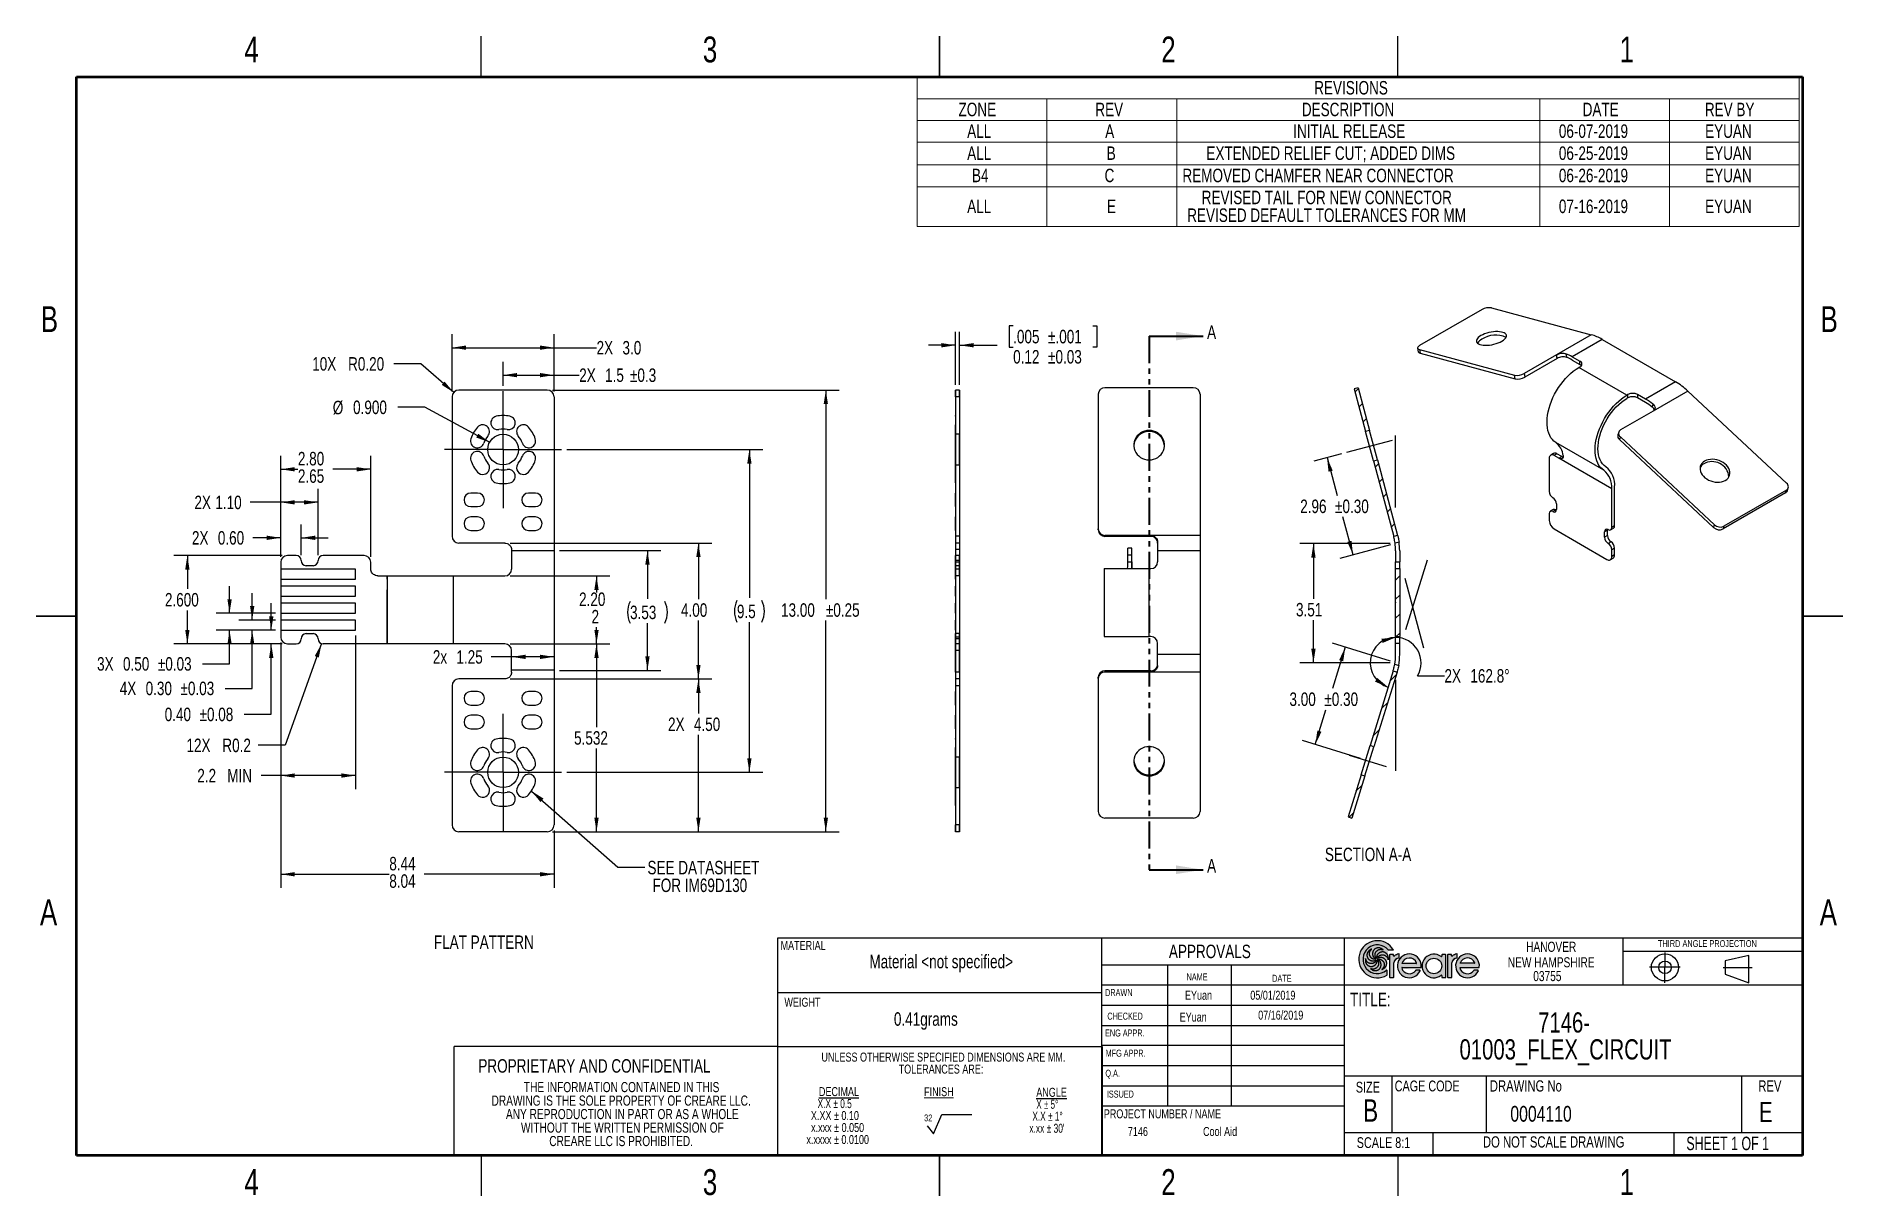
# Model space of a CAD drawing. Header units: millimetres. Extents: x 0.4 to 53.6, y 0.4 to 34.5.
import ezdxf

# ---------------------------------------------------------------- set-up
doc = ezdxf.new("R2010")
doc.units = ezdxf.units.MM
doc.header["$LTSCALE"] = 0.125
doc.header["$PDSIZE"] = -1
doc.linetypes.add('CENTERX2', pattern=[20.32, 12.7, -2.54, 2.54, -2.54])
doc.linetypes.add('PHANTOM', pattern=[12.7, 6.35, -1.27, 1.27, -1.27, 1.27, -1.27])
doc.layers.add('AM_VIS', color=179, linetype='Continuous', lineweight=35)
for name, color, linetype in [('DIMENSIONS', 7, 'Continuous'), ('FORMAT', 7, 'Continuous'), ('FPC_OUTLINE', 7, 'Continuous'), ('SLD-0', 179, 'Continuous')]:
    doc.layers.add(name, color=color, linetype=linetype)
doc.styles.add('SLDTEXTSTYLE0', font='TXT', dxfattribs={"width": 0.75})
doc.styles.add('SLDTEXTSTYLE1', font='TXT', dxfattribs={"width": 0.666667})
doc.styles.add('SLDTEXTSTYLE2', font='TXT', dxfattribs={"width": 0.6875})
doc.styles.add('SLDTEXTSTYLE3', font='TXT', dxfattribs={"width": 0.7})
doc.styles.add('SLDTEXTSTYLE4', font='TXT', dxfattribs={"width": 0.694444})
doc.dimstyles.new('SLDDIMSTYLE0', dxfattribs={"dimtxt": 0.396875, "dimasz": 0.41275, "dimexe": 0, "dimexo": 0.0625, "dimgap": 0.099219, "dimtad": 0, "dimtih": 1, "dimtoh": 1, "dimdec": 1, "dimrnd": 1e-09, "dimzin": 4, "dimdsep": 46, "dimtxsty": 'SLDTEXTSTYLE0', "dimsah": 1, "dimcen": 0.09, "dimadec": 0, "dimazin": 1, "dimtfac": 1, "dimtdec": 1, "dimtofl": 0, "dimtmove": 0, "dimatfit": 3, "dimfxl": 1, "dimfrac": 2, "dimtolj": 1, "dimtzin": 12, "dimarcsym": 0})
doc.dimstyles.new('SLDDIMSTYLE1', dxfattribs={"dimtxt": 0.396875, "dimasz": 0.41275, "dimexe": 0, "dimexo": 0.0625, "dimgap": 0.099219, "dimtad": 0, "dimtih": 1, "dimtoh": 1, "dimrnd": 1e-09, "dimzin": 12, "dimdsep": 46, "dimtxsty": 'SLDTEXTSTYLE0', "dimsah": 1, "dimcen": 0.09, "dimadec": 0, "dimazin": 3, "dimtfac": 1, "dimtdec": 3, "dimtofl": 0, "dimtmove": 0, "dimatfit": 3, "dimfxl": 1, "dimfrac": 2, "dimtolj": 1, "dimtzin": 12, "dimarcsym": 0})
doc.dimstyles.new('SLDDIMSTYLE10', dxfattribs={"dimtxt": 0.396875, "dimasz": 0.41275, "dimexe": 0, "dimexo": 0.0625, "dimgap": 0.099219, "dimtad": 0, "dimtih": 1, "dimtoh": 1, "dimdec": 1, "dimrnd": 1e-09, "dimzin": 12, "dimdsep": 46, "dimtxsty": 'SLDTEXTSTYLE0', "dimsah": 1, "dimcen": 0.09, "dimadec": 0, "dimazin": 3, "dimtol": 1, "dimtp": 0.3, "dimtm": 0.3, "dimtfac": 1, "dimtdec": 1, "dimtofl": 0, "dimtmove": 0, "dimatfit": 3, "dimfxl": 1, "dimfrac": 2, "dimtolj": 1, "dimarcsym": 0})
doc.dimstyles.new('SLDDIMSTYLE11', dxfattribs={"dimtxt": 0.396875, "dimasz": 0.41275, "dimexe": 0, "dimexo": 0.0625, "dimgap": 0.099219, "dimtad": 0, "dimtih": 1, "dimtoh": 1, "dimrnd": 1e-09, "dimzin": 0, "dimdsep": 46, "dimtxsty": 'SLDTEXTSTYLE0', "dimsah": 1, "dimcen": 0.09, "dimadec": 0, "dimazin": 0, "dimtol": 1, "dimtp": 0.03, "dimtm": 0.03, "dimtfac": 1, "dimtmove": 0, "dimatfit": 0, "dimfxl": 1, "dimfrac": 2, "dimtolj": 1, "dimarcsym": 0})
doc.dimstyles.new('SLDDIMSTYLE12', dxfattribs={"dimtxt": 0.396875, "dimasz": 0.41275, "dimexe": 0, "dimexo": 0.0625, "dimgap": 0.099219, "dimtad": 0, "dimtih": 1, "dimtoh": 1, "dimrnd": 1e-09, "dimzin": 0, "dimdsep": 46, "dimtxsty": 'SLDTEXTSTYLE0', "dimsah": 1, "dimcen": 0.09, "dimadec": 0, "dimazin": 0, "dimtfac": 1, "dimtmove": 0, "dimatfit": 0, "dimfxl": 1, "dimfrac": 2, "dimtolj": 1, "dimtzin": 12, "dimarcsym": 0})
doc.dimstyles.new('SLDDIMSTYLE13', dxfattribs={"dimtxt": 0.396875, "dimasz": 0.41275, "dimexe": 0, "dimexo": 0.0625, "dimgap": 0.099219, "dimtad": 0, "dimtih": 1, "dimtoh": 1, "dimrnd": 1e-09, "dimzin": 4, "dimdsep": 46, "dimtxsty": 'SLDTEXTSTYLE0', "dimsah": 1, "dimcen": 0.09, "dimadec": 0, "dimazin": 1, "dimtfac": 1, "dimtofl": 0, "dimtmove": 0, "dimatfit": 3, "dimfxl": 1, "dimfrac": 2, "dimtolj": 1, "dimtzin": 12, "dimarcsym": 0})
doc.dimstyles.new('SLDDIMSTYLE14', dxfattribs={"dimtxt": 0.396875, "dimasz": 0.41275, "dimexe": 0, "dimexo": 0.0625, "dimgap": 0.099219, "dimtad": 0, "dimtih": 1, "dimtoh": 1, "dimdec": 3, "dimrnd": 1e-09, "dimzin": 4, "dimdsep": 46, "dimtxsty": 'SLDTEXTSTYLE0', "dimsah": 1, "dimcen": 0.09, "dimadec": 0, "dimazin": 1, "dimtfac": 1, "dimtdec": 3, "dimtofl": 0, "dimtmove": 0, "dimatfit": 3, "dimfxl": 1, "dimfrac": 2, "dimtolj": 1, "dimtzin": 12, "dimarcsym": 0})
doc.dimstyles.new('SLDDIMSTYLE15', dxfattribs={"dimtxt": 0.396875, "dimasz": 0.41275, "dimexe": 0, "dimexo": 0.0625, "dimgap": 0.099219, "dimtad": 0, "dimtih": 1, "dimtoh": 1, "dimrnd": 1e-09, "dimzin": 0, "dimdsep": 46, "dimtxsty": 'SLDTEXTSTYLE0', "dimsah": 1, "dimcen": 0.09, "dimadec": 0, "dimazin": 0, "dimtol": 1, "dimtp": 0.08, "dimtm": 0.08, "dimtfac": 1, "dimtmove": 0, "dimatfit": 0, "dimfxl": 1, "dimfrac": 2, "dimtolj": 1, "dimarcsym": 0})
doc.dimstyles.new('SLDDIMSTYLE16', dxfattribs={"dimtxt": 0.396875, "dimasz": 0.41275, "dimexe": 0, "dimexo": 0.0625, "dimgap": 0.099219, "dimtad": 0, "dimtih": 1, "dimtoh": 1, "dimdec": 1, "dimrnd": 1e-09, "dimzin": 12, "dimdsep": 46, "dimtxsty": 'SLDTEXTSTYLE0', "dimsah": 1, "dimcen": 0.09, "dimadec": 0, "dimazin": 3, "dimtfac": 1, "dimtdec": 1, "dimtofl": 0, "dimtmove": 0, "dimatfit": 3, "dimfxl": 1, "dimfrac": 2, "dimtolj": 1, "dimarcsym": 0})
doc.dimstyles.new('SLDDIMSTYLE17', dxfattribs={"dimtxt": 0.396875, "dimasz": 0.41275, "dimexe": 0, "dimexo": 0.0625, "dimgap": 0.099219, "dimtad": 0, "dimtih": 1, "dimtoh": 1, "dimdec": 1, "dimrnd": 1e-09, "dimdsep": 46, "dimtxsty": 'SLDTEXTSTYLE0', "dimsah": 1, "dimcen": 0, "dimadec": 0, "dimazin": 2, "dimtfac": 1, "dimtdec": 1, "dimtofl": 0, "dimtmove": 0, "dimatfit": 3, "dimfxl": 1, "dimfrac": 2, "dimtolj": 1, "dimtzin": 12, "dimarcsym": 0})
doc.dimstyles.new('SLDDIMSTYLE18', dxfattribs={"dimtxt": 0.396875, "dimasz": 0.41275, "dimexe": 0, "dimexo": 0.0625, "dimgap": 0.099219, "dimtad": 0, "dimtih": 1, "dimtoh": 1, "dimdec": 3, "dimrnd": 1e-09, "dimzin": 12, "dimdsep": 46, "dimtxsty": 'SLDTEXTSTYLE0', "dimsah": 1, "dimcen": 0.09, "dimadec": 0, "dimazin": 3, "dimtfac": 1, "dimtdec": 3, "dimtofl": 0, "dimtmove": 0, "dimatfit": 3, "dimfxl": 1, "dimfrac": 2, "dimtolj": 1, "dimtzin": 12, "dimarcsym": 0})
doc.dimstyles.new('SLDDIMSTYLE19', dxfattribs={"dimtxt": 0.18, "dimasz": 0.41275, "dimexe": 0, "dimexo": 0.0625, "dimgap": 0, "dimtad": 0, "dimtih": 1, "dimtoh": 1, "dimdec": 0, "dimrnd": 1e-09, "dimzin": 0, "dimdsep": 46, "dimtxsty": 'Standard', "dimsah": 1, "dimcen": 0.09, "dimadec": 0, "dimazin": 0, "dimtfac": 0.41275, "dimtdec": 0, "dimtofl": 0, "dimtmove": 0, "dimatfit": 3, "dimfxl": 1, "dimfrac": 2, "dimtolj": 1, "dimtzin": 0, "dimarcsym": 0})
doc.dimstyles.new('SLDDIMSTYLE2', dxfattribs={"dimtxt": 0.396875, "dimasz": 0.41275, "dimexe": 0, "dimexo": 0.0625, "dimgap": 0.099219, "dimtad": 0, "dimtih": 1, "dimtoh": 1, "dimdec": 3, "dimrnd": 1e-09, "dimzin": 0, "dimdsep": 46, "dimtxsty": 'SLDTEXTSTYLE0', "dimsah": 1, "dimcen": 0, "dimadec": 0, "dimazin": 0, "dimtfac": 1, "dimtdec": 3, "dimtofl": 0, "dimtmove": 0, "dimatfit": 3, "dimfxl": 1, "dimfrac": 2, "dimtolj": 1, "dimtzin": 12, "dimarcsym": 0})
doc.dimstyles.new('SLDDIMSTYLE20', dxfattribs={"dimtxt": 0.396875, "dimasz": 0.41275, "dimexe": 0, "dimexo": 0.0625, "dimgap": 0.099219, "dimtad": 0, "dimtih": 1, "dimtoh": 1, "dimrnd": 1e-09, "dimdsep": 46, "dimtxsty": 'SLDTEXTSTYLE0', "dimsah": 1, "dimcen": 0.09, "dimadec": 0, "dimazin": 2, "dimtol": 1, "dimtp": 0.03, "dimtm": 0.03, "dimtfac": 1, "dimtmove": 0, "dimatfit": 0, "dimfxl": 1, "dimfrac": 2, "dimtolj": 1, "dimarcsym": 0})
doc.dimstyles.new('SLDDIMSTYLE21', dxfattribs={"dimtxt": 0.396875, "dimasz": 0.41275, "dimexe": 0, "dimexo": 0.0625, "dimgap": 0.099219, "dimtad": 0, "dimtih": 1, "dimtoh": 1, "dimrnd": 1e-09, "dimzin": 12, "dimdsep": 46, "dimtxsty": 'SLDTEXTSTYLE0', "dimsah": 1, "dimcen": 0.09, "dimadec": 0, "dimazin": 3, "dimtol": 1, "dimtp": 0.3, "dimtm": 0.3, "dimtfac": 1, "dimtofl": 0, "dimtmove": 0, "dimatfit": 3, "dimfxl": 1, "dimfrac": 2, "dimtolj": 1, "dimtzin": 0, "dimarcsym": 0})
doc.dimstyles.new('SLDDIMSTYLE22', dxfattribs={"dimtxt": 0.396875, "dimasz": 0.41275, "dimexe": 0, "dimexo": 0.0625, "dimgap": 0.099219, "dimtad": 0, "dimtih": 1, "dimtoh": 1, "dimrnd": 1e-09, "dimzin": 4, "dimdsep": 46, "dimtxsty": 'SLDTEXTSTYLE0', "dimsah": 1, "dimcen": 0.09, "dimadec": 0, "dimazin": 1, "dimtol": 1, "dimtp": 0.3, "dimtm": 0.3, "dimtfac": 1, "dimtofl": 0, "dimtmove": 0, "dimatfit": 3, "dimfxl": 1, "dimfrac": 2, "dimtolj": 1, "dimtzin": 0, "dimarcsym": 0})
doc.dimstyles.new('SLDDIMSTYLE23', dxfattribs={"dimtxt": 0.396875, "dimasz": 0.41275, "dimexe": 0, "dimexo": 0.0625, "dimgap": 0.099219, "dimtad": 0, "dimtih": 1, "dimtoh": 1, "dimdec": 4, "dimlfac": 0.125, "dimzin": 12, "dimdsep": 46, "dimtxsty": 'SLDTEXTSTYLE0', "dimsah": 1, "dimcen": 0.09, "dimadec": 1, "dimazin": 3, "dimtfac": 1, "dimtdec": 1, "dimtofl": 0, "dimtmove": 0, "dimatfit": 3, "dimfxl": 1, "dimfrac": 2, "dimtolj": 1, "dimtzin": 12, "dimarcsym": 0})
doc.dimstyles.new('SLDDIMSTYLE3', dxfattribs={"dimtxt": 0.396875, "dimasz": 0.41275, "dimexe": 0, "dimexo": 0.0625, "dimgap": 0.099219, "dimtad": 0, "dimtih": 1, "dimtoh": 1, "dimrnd": 1e-09, "dimzin": 0, "dimdsep": 46, "dimtxsty": 'SLDTEXTSTYLE0', "dimsah": 1, "dimcen": 0, "dimadec": 0, "dimazin": 0, "dimtfac": 1, "dimtofl": 0, "dimtmove": 0, "dimatfit": 3, "dimfxl": 1, "dimfrac": 2, "dimtolj": 1, "dimtzin": 12, "dimarcsym": 0})
doc.dimstyles.new('SLDDIMSTYLE4', dxfattribs={"dimtxt": 0.396875, "dimasz": 0.41275, "dimexe": 0, "dimexo": 0.0625, "dimgap": 0.099219, "dimtad": 0, "dimtih": 1, "dimtoh": 1, "dimrnd": 1e-09, "dimzin": 4, "dimdsep": 46, "dimtxsty": 'SLDTEXTSTYLE0', "dimsah": 1, "dimcen": 0.09, "dimadec": 0, "dimazin": 1, "dimtol": 1, "dimtp": 0.25, "dimtm": 0.25, "dimtfac": 1, "dimtofl": 0, "dimtmove": 0, "dimatfit": 3, "dimfxl": 1, "dimfrac": 2, "dimtolj": 1, "dimarcsym": 0})
doc.dimstyles.new('SLDDIMSTYLE5', dxfattribs={"dimtxt": 0.396875, "dimasz": 0.41275, "dimexe": 0, "dimexo": 0.0625, "dimgap": 0.099219, "dimtad": 0, "dimtih": 1, "dimtoh": 1, "dimdec": 1, "dimrnd": 1e-09, "dimzin": 12, "dimdsep": 46, "dimtxsty": 'SLDTEXTSTYLE0', "dimsah": 1, "dimcen": 0.09, "dimadec": 0, "dimazin": 3, "dimtfac": 1, "dimtdec": 1, "dimtofl": 0, "dimtmove": 0, "dimatfit": 3, "dimfxl": 1, "dimfrac": 2, "dimtolj": 1, "dimtzin": 12, "dimarcsym": 0})
doc.dimstyles.new('SLDDIMSTYLE6', dxfattribs={"dimtxt": 0.396875, "dimasz": 0.41275, "dimexe": 0, "dimexo": 0.0625, "dimgap": 0.099219, "dimtad": 0, "dimtih": 1, "dimtoh": 1, "dimrnd": 1e-09, "dimzin": 12, "dimdsep": 46, "dimtxsty": 'SLDTEXTSTYLE0', "dimsah": 1, "dimcen": 0.09, "dimadec": 0, "dimazin": 3, "dimtfac": 1, "dimtofl": 0, "dimtmove": 0, "dimatfit": 3, "dimfxl": 1, "dimfrac": 2, "dimtolj": 1, "dimtzin": 12, "dimarcsym": 0})
doc.dimstyles.new('SLDDIMSTYLE7', dxfattribs={"dimtxt": 0.396875, "dimasz": 0.41275, "dimexe": 0, "dimexo": 0.0625, "dimgap": 0.099219, "dimtad": 0, "dimtih": 1, "dimtoh": 1, "dimrnd": 1e-09, "dimzin": 4, "dimdsep": 46, "dimtxsty": 'SLDTEXTSTYLE0', "dimsah": 1, "dimcen": 0.09, "dimadec": 0, "dimazin": 1, "dimlim": 1, "dimtp": 0.2, "dimtfac": 1, "dimtofl": 0, "dimtmove": 0, "dimatfit": 3, "dimfxl": 1, "dimfrac": 2, "dimtolj": 1, "dimtzin": 4, "dimarcsym": 0})
doc.dimstyles.new('SLDDIMSTYLE8', dxfattribs={"dimtxt": 0.396875, "dimasz": 0.41275, "dimexe": 0, "dimexo": 0.0625, "dimgap": 0.099219, "dimtad": 0, "dimtih": 1, "dimtoh": 1, "dimrnd": 1e-09, "dimzin": 12, "dimdsep": 46, "dimtxsty": 'SLDTEXTSTYLE0', "dimsah": 1, "dimcen": 0.09, "dimadec": 0, "dimazin": 3, "dimlim": 1, "dimtp": 0.4, "dimtfac": 1, "dimtofl": 0, "dimtmove": 0, "dimatfit": 3, "dimfxl": 1, "dimfrac": 2, "dimtolj": 1, "dimtzin": 12, "dimarcsym": 0})
doc.dimstyles.new('SLDDIMSTYLE9', dxfattribs={"dimtxt": 0.396875, "dimasz": 0.41275, "dimexe": 0, "dimexo": 0.0625, "dimgap": 0.099219, "dimtad": 0, "dimtih": 1, "dimtoh": 1, "dimrnd": 1e-09, "dimzin": 12, "dimdsep": 46, "dimtxsty": 'SLDTEXTSTYLE0', "dimsah": 1, "dimcen": 0.09, "dimadec": 0, "dimazin": 3, "dimlim": 1, "dimtp": 0.15, "dimtfac": 1, "dimtmove": 0, "dimatfit": 0, "dimfxl": 1, "dimfrac": 2, "dimtolj": 1, "dimtzin": 4, "dimarcsym": 0})

msp = doc.modelspace()

# ---------------------------------------------------------------- texts
at = {"color": 7, "linetype": 'Continuous', "lineweight": 0}
for s, insert, char_height, attachment_point, style in [('4', (6.7392, 34.52046), 0.762, 2, 'SLDTEXTSTYLE0'), ('3', (20.23295, 34.52046), 0.762, 2, 'SLDTEXTSTYLE0'), ('2', (33.7267, 34.52046), 0.762, 2, 'SLDTEXTSTYLE0'), ('1', (47.22045, 34.52046), 0.762, 2, 'SLDTEXTSTYLE0'), ('B', (0.78793, 26.58296), 0.762, 2, 'SLDTEXTSTYLE0'), ('B', (53.17543, 26.58296), 0.762, 2, 'SLDTEXTSTYLE0'), ('A', (0.76332, 9.12046), 0.762, 2, 'SLDTEXTSTYLE0'), ('A', (53.15082, 9.12046), 0.762, 2, 'SLDTEXTSTYLE0'), ('FLAT PATTERN', (12.10425, 8.06234), 0.396875, 1, 'SLDTEXTSTYLE0'), ('Material <not specified>', (27.03725, 7.49263), 0.396875, 2, 'SLDTEXTSTYLE0'), ('EYuan', (34.21298, 6.43427), 0.264583, 1, 'SLDTEXTSTYLE0'), ('05/01/2019', (36.13554, 6.43427), 0.264583, 1, 'SLDTEXTSTYLE0'), ('07/16/2019', (37.03219, 5.84904), 0.264583, 2, 'SLDTEXTSTYLE0'), ('0.41grams', (26.58589, 5.80079), 0.396875, 2, 'SLDTEXTSTYLE0'), ('EYuan', (34.4556, 5.79181), 0.264583, 2, 'SLDTEXTSTYLE0'), ('B', (39.45732, 3.24066), 0.66146, 1, 'SLDTEXTSTYLE0'), ('0004110', (43.79025, 3.04329), 0.463021, 1, 'SLDTEXTSTYLE0'), ('E', (51.31051, 3.16357), 0.59531, 2, 'SLDTEXTSTYLE0'), ('7146', (32.53245, 2.42406), 0.264583, 1, 'SLDTEXTSTYLE0'), ('Cool Aid', (34.74489, 2.42406), 0.264583, 1, 'SLDTEXTSTYLE0'), ('SCALE 8:1', (39.26871, 2.1227), 0.3175, 1, 'SLDTEXTSTYLE0'), ('DO NOT SCALE DRAWING', (45.06573, 2.14972), 0.3307292, 2, 'SLDTEXTSTYLE0'), ('SHEET 1 OF 1', (48.97176, 2.13952), 0.396875, 1, 'SLDTEXTSTYLE2'), ('4', (6.7392, 1.18296), 0.762, 2, 'SLDTEXTSTYLE0'), ('3', (20.23295, 1.18296), 0.762, 2, 'SLDTEXTSTYLE0'), ('2', (33.7267, 1.18296), 0.762, 2, 'SLDTEXTSTYLE0'), ('1', (47.22045, 1.18296), 0.762, 2, 'SLDTEXTSTYLE0')]:
    msp.add_mtext(s, dxfattribs=dict(at, insert=insert, char_height=char_height, attachment_point=attachment_point, style=style))
at = {"color": 7, "linetype": 'Continuous', "char_height": 0.39687, "attachment_point": 1, "style": 'SLDTEXTSTYLE0'}
for insert in [(34.86444, 26.01771), (34.86444, 10.31052)]:
    msp.add_mtext('A', dxfattribs=dict(at, insert=insert))
at = {"layer": 'DIMENSIONS', "insert": (39.60319, 10.64542), "char_height": 0.396875, "attachment_point": 2, "style": 'SLDTEXTSTYLE0'}
msp.add_mtext('SECTION A-A', dxfattribs=at)

# ---------------------------------------------------------------- blocks, each defined once
blk = doc.blocks.new('SW_NOTE_0')
at = {"layer": 'FORMAT', "color": 0, "char_height": 0.2646, "attachment_point": 2}
for s, insert, style in [('\\LANGLE', (0.757, 0.341), 'SLDTEXTSTYLE0'), ('X.X ± 1°', (0.639, -0.364), 'SLDTEXTSTYLE2'), ('X ± 5°', (0.631, -0.012), 'SLDTEXTSTYLE1'), ("x.xx ± 30'", (0.621, -0.717), 'SLDTEXTSTYLE3')]:
    blk.add_mtext(s, dxfattribs=dict(at, insert=insert, style=style))
blk = doc.blocks.new('SW_NOTE_1')
at = {"layer": 'FORMAT', "color": 0, "char_height": 0.26458, "attachment_point": 2, "style": 'SLDTEXTSTYLE0'}
for s, insert in [('UNLESS OTHERWISE SPECIFIED DIMENSIONS ARE MM.', (4.324, 0.341)), ('TOLERANCES ARE:', (4.254, -0.012))]:
    blk.add_mtext(s, dxfattribs=dict(at, insert=insert))
blk = doc.blocks.new('SW_NOTE_2')
at = {"layer": 'FORMAT', "color": 0, "attachment_point": 2}
for s, insert, char_height, style in [('\\LDECIMAL', (0.943, 0.341), 0.2646, 'SLDTEXTSTYLE0'), ('X.XX ± 0.10', (0.824, -0.364), 0.26458, 'SLDTEXTSTYLE0'), ('X.X ± 0.5', (0.817, -0.012), 0.2646, 'SLDTEXTSTYLE4'), ('x.xxx ± 0.050', (0.903, -0.717), 0.26458, 'SLDTEXTSTYLE0'), ('x.xxxx ± 0.0100', (0.906, -1.07), 0.26458, 'SLDTEXTSTYLE0')]:
    blk.add_mtext(s, dxfattribs=dict(at, insert=insert, char_height=char_height, style=style))
blk = doc.blocks.new('TOLERANCE BLOCK_TIGHT')
at = {"layer": 'FORMAT'}
for p, q in [((38.05, 4.779), (47.571, 4.779)), ((47.571, 4.779), (47.571, 1.587)), ((42.607, 2.204), (42.853, 2.777)), ((42.853, 2.777), (43.735, 2.777)), ((42.425, 2.448), (42.607, 2.204))]:
    blk.add_line(p, q, dxfattribs=at)
at = {"layer": 'FORMAT', "color": 7}
for name, p in [('SW_NOTE_1', (38.574, 4.258)), ('SW_NOTE_2', (38.881, 3.242)), ('SW_NOTE_0', (45.325, 3.221))]:
    blk.add_blockref(name, p, dxfattribs=at)
at = {"color": 7, "linetype": 'Continuous', "lineweight": 0, "attachment_point": 1, "style": 'SLDTEXTSTYLE0'}
for s, insert, char_height in [('\\LFINISH', (42.33, 3.581), 0.2646), ('32', (42.331, 2.776), 0.1984)]:
    blk.add_mtext(s, dxfattribs=dict(at, insert=insert, char_height=char_height))
blk = doc.blocks.new('SW_NOTE_3')
at = {"color": 0, "linetype": 'Continuous', "lineweight": 0, "char_height": 0.29766, "attachment_point": 2, "style": 'SLDTEXTSTYLE0'}
for s, insert in [('THE INFORMATION CONTAINED IN THIS', (3.586, 0.384)), ('DRAWING IS THE SOLE PROPERTY OF CREARE LLC.', (3.573, -0.013)), ('ANY REPRODUCTION IN PART OR AS A WHOLE', (3.607, -0.41)), ('WITHOUT THE WRITTEN PERMISSION OF', (3.609, -0.807)), ('CREARE LLC IS PROHIBITED.', (3.572, -1.204))]:
    blk.add_mtext(s, dxfattribs=dict(at, insert=insert))
blk = doc.blocks.new('Creare PDM Title Block')
at = {"color": 7, "linetype": 'Continuous', "lineweight": 18}
for p, q in [((68.261, 7.995), (67.855, 7.995)), ((68.261, 7.995), (68.261, 3.93)), ((68.261, 1.587), (68.261, 3.93)), ((28.575, 1.587), (68.261, 1.587))]:
    blk.add_line(p, q, dxfattribs=at)
at = {"layer": 'FORMAT'}
for p, q in [((38.1, 7.995), (68.261, 7.995)), ((38.1, 1.587), (38.1, 7.995)), ((47.625, 7.995), (47.625, 1.587)), ((54.769, 7.995), (54.769, 1.587)), ((62.976, 7.99), (62.976, 6.606)), ((62.976, 7.598), (68.235, 7.598)), ((64.208, 7.563), (64.205, 6.663)), ((66.679, 7.472), (65.991, 7.316)), ((66.679, 6.666), (66.679, 7.472)), ((47.632, 7.201), (54.796, 7.201)), ((49.572, 7.201), (49.572, 3.034)), ((51.446, 7.201), (51.446, 3.034)), ((63.763, 7.134), (64.663, 7.134)), ((65.929, 7.115), (66.783, 7.115)), ((65.991, 7.316), (65.991, 6.922)), ((65.991, 6.922), (66.679, 6.666)), ((38.1, 6.386), (47.625, 6.386)), ((47.625, 6.606), (54.769, 6.606)), ((54.769, 6.606), (68.263, 6.606)), ((47.625, 6.011), (54.769, 6.011)), ((47.625, 5.415), (54.769, 5.415)), ((28.575, 1.587), (28.575, 4.794)), ((38.1, 4.794), (28.575, 4.794)), ((38.1, 4.796), (47.625, 4.796)), ((54.769, 4.82), (47.625, 4.82)), ((54.769, 4.225), (47.625, 4.225)), ((54.769, 3.93), (68.261, 3.93)), ((56.175, 3.93), (56.175, 2.263)), ((58.948, 3.93), (58.948, 2.263)), ((66.472, 3.93), (66.472, 2.263)), ((54.769, 3.629), (47.625, 3.629)), ((54.76, 3.034), (47.625, 3.034)), ((54.769, 2.263), (68.263, 2.263)), ((57.386, 2.263), (57.386, 1.587)), ((64.471, 2.263), (64.471, 1.587))]:
    blk.add_line(p, q, dxfattribs=at)
for radius in [0.4, 0.185]:
    blk.add_circle((64.215, 7.122), radius, dxfattribs=at)
at = {"color": 7, "linetype": 'Continuous', "lineweight": 0}
blk.add_blockref('SW_NOTE_3', (29.917, 3.363), dxfattribs=at)
at = {"color": 7, "linetype": 'Continuous', "lineweight": 0, "style": 'SLDTEXTSTYLE0'}
for s, insert, char_height, attachment_point in [('MATERIAL', (38.183, 7.9), 0.2646, 1), ('APPROVALS', (49.613, 7.79), 0.3969, 1), ('HANOVER', (60.866, 7.877), 0.2977, 2), ('THIRD ANGLE PROJECTION', (64.009, 7.923), 0.19844, 1), ('NAME', (50.133, 6.943), 0.2064, 1), ('NEW HAMPSHIRE', (60.865, 7.42), 0.29766, 2), ('03755', (60.753, 7.015), 0.2977, 2), ('DRAWN', (47.735, 6.484), 0.2064, 1), ('DATE', (52.654, 6.903), 0.2064, 1), ('WEIGHT', (38.295, 6.228), 0.2646, 1), ('TITLE:', (54.944, 6.377), 0.3969, 1), ('CHECKED', (47.801, 5.789), 0.2064, 1), ('ENG APPR.', (47.733, 5.294), 0.2064, 1), ('PROPRIETARY AND CONFIDENTIAL', (29.287, 4.42), 0.39687, 1), ('MFG APPR.', (47.749, 4.699), 0.2064, 1), ('Q.A.', (47.743, 4.109), 0.2064, 1), ('SIZE', (55.115, 3.755), 0.3175, 1), ('CAGE CODE', (56.259, 3.79), 0.3175, 1), ('DRAWING No', (59.06, 3.798), 0.3307, 1), ('REV', (66.962, 3.798), 0.3307, 1), ('ISSUED', (47.786, 3.495), 0.2064, 1), ('PROJECT NUMBER / NAME', (47.697, 2.944), 0.26458, 1)]:
    blk.add_mtext(s, dxfattribs=dict(at, insert=insert, char_height=char_height, attachment_point=attachment_point))
blk = doc.blocks.new('Block2')
at = {"linetype": 'Continuous', "true_color": 0x191924}
h = blk.add_hatch(color=250, dxfattribs=at)
edge = h.paths.add_edge_path(flags=0)
edge.add_arc((0.294, 0.032), 0.00375, 301.3177, 360)
edge.add_line((0.298, 0.032), (0.298, 0.076))
edge.add_arc((0.294, 0.076), 0.00375, 0, 129.8872)
edge.add_arc((0.195, 0.195), 0.151, 40.3156, 309.8872, ccw=False)
edge.add_arc((0.313, 0.295), 0.00375, 220.3156, 270)
edge.add_line((0.313, 0.292), (0.364, 0.292))
edge.add_arc((0.195, 0.195), 0.195, 29.6763, 301.3177)
h = blk.add_hatch(color=250, dxfattribs=at)
edge = h.paths.add_edge_path(flags=0)
edge.add_line((0.177, 0.265), (0.179, 0.268))
edge.add_line((0.179, 0.268), (0.18, 0.271))
edge.add_line((0.18, 0.271), (0.182, 0.273))
edge.add_line((0.182, 0.273), (0.184, 0.276))
edge.add_line((0.184, 0.276), (0.185, 0.278))
edge.add_line((0.185, 0.278), (0.187, 0.28))
edge.add_line((0.187, 0.28), (0.19, 0.282))
edge.add_line((0.19, 0.282), (0.192, 0.284))
edge.add_line((0.192, 0.284), (0.194, 0.286))
edge.add_line((0.194, 0.286), (0.196, 0.288))
edge.add_line((0.196, 0.288), (0.199, 0.29))
edge.add_line((0.199, 0.29), (0.201, 0.291))
edge.add_line((0.201, 0.291), (0.204, 0.293))
edge.add_line((0.204, 0.293), (0.207, 0.294))
edge.add_line((0.207, 0.294), (0.209, 0.295))
edge.add_line((0.209, 0.295), (0.212, 0.296))
edge.add_line((0.212, 0.296), (0.215, 0.297))
edge.add_line((0.215, 0.297), (0.218, 0.298))
edge.add_line((0.218, 0.298), (0.221, 0.298))
edge.add_line((0.221, 0.298), (0.224, 0.299))
edge.add_line((0.224, 0.299), (0.226, 0.299))
edge.add_line((0.226, 0.299), (0.229, 0.299))
edge.add_line((0.229, 0.299), (0.232, 0.299))
edge.add_line((0.232, 0.299), (0.235, 0.298))
edge.add_line((0.235, 0.298), (0.241, 0.298))
edge.add_line((0.241, 0.298), (0.246, 0.297))
edge.add_line((0.246, 0.297), (0.252, 0.296))
edge.add_line((0.252, 0.296), (0.254, 0.295))
edge.add_line((0.254, 0.295), (0.255, 0.295))
edge.add_line((0.255, 0.295), (0.255, 0.295))
edge.add_line((0.255, 0.295), (0.255, 0.295))
edge.add_line((0.255, 0.295), (0.255, 0.296))
edge.add_line((0.255, 0.296), (0.255, 0.296))
edge.add_line((0.255, 0.296), (0.255, 0.296))
edge.add_line((0.255, 0.296), (0.255, 0.296))
edge.add_line((0.255, 0.296), (0.254, 0.297))
edge.add_line((0.254, 0.297), (0.249, 0.3))
edge.add_line((0.249, 0.3), (0.244, 0.303))
edge.add_line((0.244, 0.303), (0.239, 0.306))
edge.add_line((0.239, 0.306), (0.234, 0.309))
edge.add_line((0.234, 0.309), (0.229, 0.311))
edge.add_line((0.229, 0.311), (0.226, 0.312))
edge.add_line((0.226, 0.312), (0.223, 0.313))
edge.add_line((0.223, 0.313), (0.221, 0.314))
edge.add_line((0.221, 0.314), (0.218, 0.314))
edge.add_line((0.218, 0.314), (0.215, 0.315))
edge.add_line((0.215, 0.315), (0.212, 0.315))
edge.add_line((0.212, 0.315), (0.209, 0.315))
edge.add_line((0.209, 0.315), (0.206, 0.315))
edge.add_line((0.206, 0.315), (0.203, 0.315))
edge.add_line((0.203, 0.315), (0.2, 0.315))
edge.add_line((0.2, 0.315), (0.198, 0.314))
edge.add_line((0.198, 0.314), (0.195, 0.314))
edge.add_line((0.195, 0.314), (0.192, 0.313))
edge.add_line((0.192, 0.313), (0.189, 0.312))
edge.add_line((0.189, 0.312), (0.186, 0.311))
edge.add_line((0.186, 0.311), (0.183, 0.31))
edge.add_line((0.183, 0.31), (0.18, 0.309))
edge.add_line((0.18, 0.309), (0.178, 0.308))
edge.add_line((0.178, 0.308), (0.175, 0.306))
edge.add_line((0.175, 0.306), (0.172, 0.305))
edge.add_line((0.172, 0.305), (0.17, 0.303))
edge.add_line((0.17, 0.303), (0.168, 0.302))
edge.add_line((0.168, 0.302), (0.165, 0.3))
edge.add_line((0.165, 0.3), (0.163, 0.298))
edge.add_line((0.163, 0.298), (0.161, 0.295))
edge.add_line((0.161, 0.295), (0.159, 0.293))
edge.add_line((0.159, 0.293), (0.157, 0.291))
edge.add_line((0.157, 0.291), (0.155, 0.288))
edge.add_line((0.155, 0.288), (0.154, 0.286))
edge.add_line((0.154, 0.286), (0.153, 0.283))
edge.add_line((0.153, 0.283), (0.151, 0.281))
edge.add_line((0.151, 0.281), (0.15, 0.278))
edge.add_line((0.15, 0.278), (0.149, 0.275))
edge.add_line((0.149, 0.275), (0.148, 0.272))
edge.add_line((0.148, 0.272), (0.147, 0.269))
edge.add_line((0.147, 0.269), (0.147, 0.266))
edge.add_line((0.147, 0.266), (0.146, 0.263))
edge.add_line((0.146, 0.263), (0.146, 0.26))
edge.add_line((0.146, 0.26), (0.146, 0.257))
edge.add_line((0.146, 0.257), (0.146, 0.254))
edge.add_line((0.146, 0.254), (0.146, 0.251))
edge.add_line((0.146, 0.251), (0.146, 0.248))
edge.add_line((0.146, 0.248), (0.146, 0.245))
edge.add_line((0.146, 0.245), (0.146, 0.242))
edge.add_line((0.146, 0.242), (0.147, 0.239))
edge.add_line((0.147, 0.239), (0.148, 0.236))
edge.add_line((0.148, 0.236), (0.149, 0.233))
edge.add_line((0.149, 0.233), (0.149, 0.23))
edge.add_line((0.149, 0.23), (0.151, 0.227))
edge.add_line((0.151, 0.227), (0.152, 0.225))
edge.add_line((0.152, 0.225), (0.153, 0.222))
edge.add_line((0.153, 0.222), (0.154, 0.22))
edge.add_line((0.154, 0.22), (0.156, 0.217))
edge.add_line((0.156, 0.217), (0.158, 0.215))
edge.add_line((0.158, 0.215), (0.16, 0.213))
edge.add_line((0.16, 0.213), (0.161, 0.211))
edge.add_line((0.161, 0.211), (0.163, 0.209))
edge.add_line((0.163, 0.209), (0.166, 0.207))
edge.add_line((0.166, 0.207), (0.17, 0.204))
edge.add_line((0.17, 0.204), (0.175, 0.2))
edge.add_line((0.175, 0.2), (0.18, 0.197))
edge.add_arc((0.19, 0.195), 0.0106, 168.7046, 180.765)
edge.add_line((0.179, 0.195), (0.174, 0.194))
edge.add_line((0.174, 0.194), (0.168, 0.194))
edge.add_line((0.168, 0.194), (0.165, 0.194))
edge.add_line((0.165, 0.194), (0.162, 0.195))
edge.add_line((0.162, 0.195), (0.159, 0.195))
edge.add_line((0.159, 0.195), (0.156, 0.196))
edge.add_line((0.156, 0.196), (0.154, 0.196))
edge.add_line((0.154, 0.196), (0.151, 0.197))
edge.add_line((0.151, 0.197), (0.148, 0.198))
edge.add_line((0.148, 0.198), (0.145, 0.2))
edge.add_line((0.145, 0.2), (0.143, 0.201))
edge.add_line((0.143, 0.201), (0.14, 0.203))
edge.add_line((0.14, 0.203), (0.138, 0.204))
edge.add_line((0.138, 0.204), (0.135, 0.206))
edge.add_line((0.135, 0.206), (0.133, 0.208))
edge.add_line((0.133, 0.208), (0.131, 0.21))
edge.add_line((0.131, 0.21), (0.129, 0.212))
edge.add_line((0.129, 0.212), (0.127, 0.214))
edge.add_line((0.127, 0.214), (0.125, 0.217))
edge.add_line((0.125, 0.217), (0.123, 0.219))
edge.add_line((0.123, 0.219), (0.121, 0.222))
edge.add_line((0.121, 0.222), (0.12, 0.224))
edge.add_line((0.12, 0.224), (0.118, 0.227))
edge.add_line((0.118, 0.227), (0.117, 0.23))
edge.add_line((0.117, 0.23), (0.116, 0.233))
edge.add_line((0.116, 0.233), (0.115, 0.235))
edge.add_line((0.115, 0.235), (0.114, 0.238))
edge.add_line((0.114, 0.238), (0.113, 0.241))
edge.add_line((0.113, 0.241), (0.113, 0.244))
edge.add_line((0.113, 0.244), (0.112, 0.247))
edge.add_line((0.112, 0.247), (0.112, 0.25))
edge.add_line((0.112, 0.25), (0.112, 0.253))
edge.add_line((0.112, 0.253), (0.112, 0.256))
edge.add_line((0.112, 0.256), (0.113, 0.259))
edge.add_line((0.113, 0.259), (0.113, 0.262))
edge.add_line((0.113, 0.262), (0.113, 0.265))
edge.add_line((0.113, 0.265), (0.114, 0.268))
edge.add_line((0.114, 0.268), (0.115, 0.27))
edge.add_line((0.115, 0.27), (0.116, 0.273))
edge.add_line((0.116, 0.273), (0.117, 0.276))
edge.add_line((0.117, 0.276), (0.118, 0.278))
edge.add_line((0.118, 0.278), (0.12, 0.281))
edge.add_line((0.12, 0.281), (0.121, 0.283))
edge.add_line((0.121, 0.283), (0.123, 0.286))
edge.add_line((0.123, 0.286), (0.126, 0.29))
edge.add_line((0.126, 0.29), (0.13, 0.295))
edge.add_line((0.13, 0.295), (0.134, 0.299))
edge.add_line((0.134, 0.299), (0.135, 0.3))
edge.add_line((0.135, 0.3), (0.136, 0.301))
edge.add_line((0.136, 0.301), (0.136, 0.301))
edge.add_line((0.136, 0.301), (0.136, 0.302))
edge.add_line((0.136, 0.302), (0.135, 0.302))
edge.add_line((0.135, 0.302), (0.135, 0.302))
edge.add_line((0.135, 0.302), (0.135, 0.302))
edge.add_line((0.135, 0.302), (0.135, 0.302))
edge.add_line((0.135, 0.302), (0.133, 0.301))
edge.add_line((0.133, 0.301), (0.128, 0.299))
edge.add_line((0.128, 0.299), (0.123, 0.296))
edge.add_line((0.123, 0.296), (0.118, 0.293))
edge.add_line((0.118, 0.293), (0.113, 0.29))
edge.add_line((0.113, 0.29), (0.109, 0.286))
edge.add_line((0.109, 0.286), (0.107, 0.285))
edge.add_line((0.107, 0.285), (0.105, 0.283))
edge.add_line((0.105, 0.283), (0.103, 0.281))
edge.add_line((0.103, 0.281), (0.101, 0.279))
edge.add_line((0.101, 0.279), (0.099, 0.276))
edge.add_line((0.099, 0.276), (0.097, 0.274))
edge.add_line((0.097, 0.274), (0.096, 0.272))
edge.add_line((0.096, 0.272), (0.094, 0.269))
edge.add_line((0.094, 0.269), (0.093, 0.267))
edge.add_line((0.093, 0.267), (0.092, 0.264))
edge.add_line((0.092, 0.264), (0.09, 0.261))
edge.add_line((0.09, 0.261), (0.089, 0.258))
edge.add_line((0.089, 0.258), (0.089, 0.256))
edge.add_line((0.089, 0.256), (0.088, 0.253))
edge.add_line((0.088, 0.253), (0.087, 0.25))
edge.add_line((0.087, 0.25), (0.087, 0.247))
edge.add_line((0.087, 0.247), (0.086, 0.244))
edge.add_line((0.086, 0.244), (0.086, 0.241))
edge.add_line((0.086, 0.241), (0.086, 0.238))
edge.add_line((0.086, 0.238), (0.086, 0.235))
edge.add_line((0.086, 0.235), (0.086, 0.232))
edge.add_line((0.086, 0.232), (0.086, 0.229))
edge.add_line((0.086, 0.229), (0.087, 0.226))
edge.add_line((0.087, 0.226), (0.088, 0.223))
edge.add_line((0.088, 0.223), (0.088, 0.22))
edge.add_line((0.088, 0.22), (0.089, 0.217))
edge.add_line((0.089, 0.217), (0.09, 0.215))
edge.add_line((0.09, 0.215), (0.092, 0.212))
edge.add_line((0.092, 0.212), (0.093, 0.209))
edge.add_line((0.093, 0.209), (0.095, 0.207))
edge.add_line((0.095, 0.207), (0.096, 0.204))
edge.add_line((0.096, 0.204), (0.098, 0.202))
edge.add_line((0.098, 0.202), (0.1, 0.199))
edge.add_line((0.1, 0.199), (0.102, 0.197))
edge.add_line((0.102, 0.197), (0.105, 0.195))
edge.add_line((0.105, 0.195), (0.107, 0.193))
edge.add_line((0.107, 0.193), (0.109, 0.191))
edge.add_line((0.109, 0.191), (0.112, 0.189))
edge.add_line((0.112, 0.189), (0.114, 0.188))
edge.add_line((0.114, 0.188), (0.117, 0.186))
edge.add_line((0.117, 0.186), (0.12, 0.184))
edge.add_line((0.12, 0.184), (0.122, 0.183))
edge.add_line((0.122, 0.183), (0.125, 0.182))
edge.add_line((0.125, 0.182), (0.128, 0.181))
edge.add_line((0.128, 0.181), (0.131, 0.18))
edge.add_line((0.131, 0.18), (0.134, 0.179))
edge.add_line((0.134, 0.179), (0.136, 0.178))
edge.add_line((0.136, 0.178), (0.139, 0.177))
edge.add_line((0.139, 0.177), (0.142, 0.177))
edge.add_line((0.142, 0.177), (0.145, 0.177))
edge.add_line((0.145, 0.177), (0.148, 0.177))
edge.add_line((0.148, 0.177), (0.151, 0.177))
edge.add_line((0.151, 0.177), (0.154, 0.177))
edge.add_line((0.154, 0.177), (0.156, 0.177))
edge.add_line((0.156, 0.177), (0.159, 0.178))
edge.add_line((0.159, 0.178), (0.162, 0.178))
edge.add_line((0.162, 0.178), (0.165, 0.179))
edge.add_line((0.165, 0.179), (0.167, 0.18))
edge.add_line((0.167, 0.18), (0.173, 0.182))
edge.add_line((0.173, 0.182), (0.183, 0.187))
edge.add_arc((0.19, 0.195), 0.0106, 230.0583, 240.765)
edge.add_line((0.185, 0.186), (0.182, 0.18))
edge.add_line((0.182, 0.18), (0.18, 0.175))
edge.add_line((0.18, 0.175), (0.178, 0.173))
edge.add_line((0.178, 0.173), (0.176, 0.171))
edge.add_line((0.176, 0.171), (0.175, 0.168))
edge.add_line((0.175, 0.168), (0.173, 0.166))
edge.add_line((0.173, 0.166), (0.171, 0.164))
edge.add_line((0.171, 0.164), (0.168, 0.162))
edge.add_line((0.168, 0.162), (0.166, 0.16))
edge.add_line((0.166, 0.16), (0.164, 0.159))
edge.add_line((0.164, 0.159), (0.161, 0.157))
edge.add_line((0.161, 0.157), (0.159, 0.156))
edge.add_line((0.159, 0.156), (0.156, 0.154))
edge.add_line((0.156, 0.154), (0.153, 0.153))
edge.add_line((0.153, 0.153), (0.15, 0.152))
edge.add_line((0.15, 0.152), (0.147, 0.151))
edge.add_line((0.147, 0.151), (0.144, 0.15))
edge.add_line((0.144, 0.15), (0.141, 0.15))
edge.add_line((0.141, 0.15), (0.138, 0.149))
edge.add_line((0.138, 0.149), (0.135, 0.149))
edge.add_line((0.135, 0.149), (0.132, 0.149))
edge.add_line((0.132, 0.149), (0.129, 0.149))
edge.add_line((0.129, 0.149), (0.126, 0.149))
edge.add_line((0.126, 0.149), (0.123, 0.149))
edge.add_line((0.123, 0.149), (0.12, 0.15))
edge.add_line((0.12, 0.15), (0.117, 0.15))
edge.add_line((0.117, 0.15), (0.114, 0.151))
edge.add_line((0.114, 0.151), (0.112, 0.152))
edge.add_line((0.112, 0.152), (0.109, 0.153))
edge.add_line((0.109, 0.153), (0.106, 0.154))
edge.add_line((0.106, 0.154), (0.103, 0.155))
edge.add_line((0.103, 0.155), (0.101, 0.157))
edge.add_line((0.101, 0.157), (0.098, 0.158))
edge.add_line((0.098, 0.158), (0.096, 0.16))
edge.add_line((0.096, 0.16), (0.093, 0.162))
edge.add_line((0.093, 0.162), (0.091, 0.164))
edge.add_line((0.091, 0.164), (0.089, 0.166))
edge.add_line((0.089, 0.166), (0.087, 0.168))
edge.add_line((0.087, 0.168), (0.085, 0.17))
edge.add_line((0.085, 0.17), (0.084, 0.172))
edge.add_line((0.084, 0.172), (0.082, 0.175))
edge.add_line((0.082, 0.175), (0.08, 0.177))
edge.add_line((0.08, 0.177), (0.079, 0.18))
edge.add_line((0.079, 0.18), (0.078, 0.182))
edge.add_line((0.078, 0.182), (0.076, 0.187))
edge.add_line((0.076, 0.187), (0.074, 0.193))
edge.add_line((0.074, 0.193), (0.072, 0.199))
edge.add_line((0.072, 0.199), (0.071, 0.2))
edge.add_line((0.071, 0.2), (0.071, 0.201))
edge.add_line((0.071, 0.201), (0.071, 0.201))
edge.add_line((0.071, 0.201), (0.07, 0.201))
edge.add_line((0.07, 0.201), (0.07, 0.201))
edge.add_line((0.07, 0.201), (0.07, 0.201))
edge.add_line((0.07, 0.201), (0.07, 0.201))
edge.add_line((0.07, 0.201), (0.07, 0.2))
edge.add_line((0.07, 0.2), (0.07, 0.199))
edge.add_line((0.07, 0.199), (0.069, 0.193))
edge.add_line((0.069, 0.193), (0.069, 0.187))
edge.add_line((0.069, 0.187), (0.069, 0.182))
edge.add_line((0.069, 0.182), (0.069, 0.176))
edge.add_line((0.069, 0.176), (0.07, 0.17))
edge.add_line((0.07, 0.17), (0.071, 0.168))
edge.add_line((0.071, 0.168), (0.071, 0.165))
edge.add_line((0.071, 0.165), (0.072, 0.162))
edge.add_line((0.072, 0.162), (0.073, 0.16))
edge.add_line((0.073, 0.16), (0.074, 0.157))
edge.add_line((0.074, 0.157), (0.075, 0.154))
edge.add_line((0.075, 0.154), (0.076, 0.152))
edge.add_line((0.076, 0.152), (0.078, 0.149))
edge.add_line((0.078, 0.149), (0.079, 0.147))
edge.add_line((0.079, 0.147), (0.081, 0.144))
edge.add_line((0.081, 0.144), (0.083, 0.142))
edge.add_line((0.083, 0.142), (0.085, 0.14))
edge.add_line((0.085, 0.14), (0.087, 0.137))
edge.add_line((0.087, 0.137), (0.089, 0.135))
edge.add_line((0.089, 0.135), (0.091, 0.133))
edge.add_line((0.091, 0.133), (0.093, 0.131))
edge.add_line((0.093, 0.131), (0.096, 0.13))
edge.add_line((0.096, 0.13), (0.098, 0.128))
edge.add_line((0.098, 0.128), (0.101, 0.126))
edge.add_line((0.101, 0.126), (0.103, 0.125))
edge.add_line((0.103, 0.125), (0.106, 0.124))
edge.add_line((0.106, 0.124), (0.109, 0.122))
edge.add_line((0.109, 0.122), (0.112, 0.121))
edge.add_line((0.112, 0.121), (0.115, 0.12))
edge.add_line((0.115, 0.12), (0.117, 0.12))
edge.add_line((0.117, 0.12), (0.12, 0.119))
edge.add_line((0.12, 0.119), (0.123, 0.119))
edge.add_line((0.123, 0.119), (0.126, 0.118))
edge.add_line((0.126, 0.118), (0.129, 0.118))
edge.add_line((0.129, 0.118), (0.132, 0.118))
edge.add_line((0.132, 0.118), (0.135, 0.119))
edge.add_line((0.135, 0.119), (0.138, 0.119))
edge.add_line((0.138, 0.119), (0.141, 0.12))
edge.add_line((0.141, 0.12), (0.144, 0.12))
edge.add_line((0.144, 0.12), (0.147, 0.121))
edge.add_line((0.147, 0.121), (0.15, 0.122))
edge.add_line((0.15, 0.122), (0.153, 0.123))
edge.add_line((0.153, 0.123), (0.156, 0.124))
edge.add_line((0.156, 0.124), (0.159, 0.126))
edge.add_line((0.159, 0.126), (0.161, 0.127))
edge.add_line((0.161, 0.127), (0.164, 0.129))
edge.add_line((0.164, 0.129), (0.166, 0.13))
edge.add_line((0.166, 0.13), (0.169, 0.132))
edge.add_line((0.169, 0.132), (0.171, 0.134))
edge.add_line((0.171, 0.134), (0.174, 0.136))
edge.add_line((0.174, 0.136), (0.176, 0.138))
edge.add_line((0.176, 0.138), (0.178, 0.14))
edge.add_line((0.178, 0.14), (0.18, 0.142))
edge.add_line((0.18, 0.142), (0.182, 0.145))
edge.add_line((0.182, 0.145), (0.183, 0.147))
edge.add_line((0.183, 0.147), (0.185, 0.149))
edge.add_line((0.185, 0.149), (0.186, 0.152))
edge.add_line((0.186, 0.152), (0.187, 0.154))
edge.add_line((0.187, 0.154), (0.189, 0.157))
edge.add_line((0.189, 0.157), (0.19, 0.16))
edge.add_line((0.19, 0.16), (0.19, 0.162))
edge.add_line((0.19, 0.162), (0.191, 0.165))
edge.add_line((0.191, 0.165), (0.192, 0.168))
edge.add_line((0.192, 0.168), (0.192, 0.173))
edge.add_line((0.192, 0.173), (0.193, 0.179))
edge.add_line((0.193, 0.179), (0.193, 0.185))
edge.add_arc((0.19, 0.195), 0.0106, 288.7046, 300.765)
edge.add_line((0.195, 0.186), (0.199, 0.181))
edge.add_line((0.199, 0.181), (0.202, 0.176))
edge.add_line((0.202, 0.176), (0.203, 0.174))
edge.add_line((0.203, 0.174), (0.204, 0.171))
edge.add_line((0.204, 0.171), (0.205, 0.168))
edge.add_line((0.205, 0.168), (0.206, 0.166))
edge.add_line((0.206, 0.166), (0.207, 0.163))
edge.add_line((0.207, 0.163), (0.208, 0.16))
edge.add_line((0.208, 0.16), (0.208, 0.157))
edge.add_line((0.208, 0.157), (0.208, 0.154))
edge.add_line((0.208, 0.154), (0.208, 0.151))
edge.add_line((0.208, 0.151), (0.208, 0.148))
edge.add_line((0.208, 0.148), (0.208, 0.145))
edge.add_line((0.208, 0.145), (0.208, 0.142))
edge.add_line((0.208, 0.142), (0.207, 0.139))
edge.add_line((0.207, 0.139), (0.207, 0.136))
edge.add_line((0.207, 0.136), (0.206, 0.133))
edge.add_line((0.206, 0.133), (0.205, 0.13))
edge.add_line((0.205, 0.13), (0.204, 0.128))
edge.add_line((0.204, 0.128), (0.203, 0.125))
edge.add_line((0.203, 0.125), (0.201, 0.122))
edge.add_line((0.201, 0.122), (0.2, 0.119))
edge.add_line((0.2, 0.119), (0.198, 0.117))
edge.add_line((0.198, 0.117), (0.196, 0.114))
edge.add_line((0.196, 0.114), (0.194, 0.112))
edge.add_line((0.194, 0.112), (0.192, 0.11))
edge.add_line((0.192, 0.11), (0.19, 0.107))
edge.add_line((0.19, 0.107), (0.188, 0.105))
edge.add_line((0.188, 0.105), (0.186, 0.104))
edge.add_line((0.186, 0.104), (0.183, 0.102))
edge.add_line((0.183, 0.102), (0.181, 0.1))
edge.add_line((0.181, 0.1), (0.178, 0.099))
edge.add_line((0.178, 0.099), (0.176, 0.097))
edge.add_line((0.176, 0.097), (0.173, 0.096))
edge.add_line((0.173, 0.096), (0.17, 0.095))
edge.add_line((0.17, 0.095), (0.168, 0.094))
edge.add_line((0.168, 0.094), (0.165, 0.093))
edge.add_line((0.165, 0.093), (0.162, 0.092))
edge.add_line((0.162, 0.092), (0.159, 0.092))
edge.add_line((0.159, 0.092), (0.156, 0.091))
edge.add_line((0.156, 0.091), (0.154, 0.091))
edge.add_line((0.154, 0.091), (0.151, 0.091))
edge.add_line((0.151, 0.091), (0.148, 0.091))
edge.add_line((0.148, 0.091), (0.145, 0.091))
edge.add_line((0.145, 0.091), (0.139, 0.092))
edge.add_line((0.139, 0.092), (0.133, 0.093))
edge.add_line((0.133, 0.093), (0.128, 0.094))
edge.add_line((0.128, 0.094), (0.126, 0.095))
edge.add_line((0.126, 0.095), (0.125, 0.095))
edge.add_line((0.125, 0.095), (0.125, 0.095))
edge.add_line((0.125, 0.095), (0.125, 0.094))
edge.add_line((0.125, 0.094), (0.125, 0.094))
edge.add_line((0.125, 0.094), (0.125, 0.094))
edge.add_line((0.125, 0.094), (0.125, 0.094))
edge.add_line((0.125, 0.094), (0.125, 0.094))
edge.add_line((0.125, 0.094), (0.126, 0.093))
edge.add_line((0.126, 0.093), (0.131, 0.09))
edge.add_line((0.131, 0.09), (0.136, 0.087))
edge.add_line((0.136, 0.087), (0.141, 0.084))
edge.add_line((0.141, 0.084), (0.146, 0.081))
edge.add_line((0.146, 0.081), (0.151, 0.079))
edge.add_line((0.151, 0.079), (0.154, 0.078))
edge.add_line((0.154, 0.078), (0.157, 0.077))
edge.add_line((0.157, 0.077), (0.159, 0.076))
edge.add_line((0.159, 0.076), (0.162, 0.076))
edge.add_line((0.162, 0.076), (0.165, 0.075))
edge.add_line((0.165, 0.075), (0.168, 0.075))
edge.add_line((0.168, 0.075), (0.171, 0.075))
edge.add_line((0.171, 0.075), (0.174, 0.075))
edge.add_line((0.174, 0.075), (0.176, 0.075))
edge.add_line((0.176, 0.075), (0.179, 0.075))
edge.add_line((0.179, 0.075), (0.182, 0.076))
edge.add_line((0.182, 0.076), (0.185, 0.076))
edge.add_line((0.185, 0.076), (0.188, 0.077))
edge.add_line((0.188, 0.077), (0.191, 0.078))
edge.add_line((0.191, 0.078), (0.194, 0.079))
edge.add_line((0.194, 0.079), (0.197, 0.08))
edge.add_line((0.197, 0.08), (0.2, 0.081))
edge.add_line((0.2, 0.081), (0.202, 0.082))
edge.add_line((0.202, 0.082), (0.205, 0.083))
edge.add_line((0.205, 0.083), (0.207, 0.085))
edge.add_line((0.207, 0.085), (0.21, 0.087))
edge.add_line((0.21, 0.087), (0.212, 0.088))
edge.add_line((0.212, 0.088), (0.215, 0.09))
edge.add_line((0.215, 0.09), (0.217, 0.092))
edge.add_line((0.217, 0.092), (0.219, 0.094))
edge.add_line((0.219, 0.094), (0.221, 0.097))
edge.add_line((0.221, 0.097), (0.223, 0.099))
edge.add_line((0.223, 0.099), (0.224, 0.102))
edge.add_line((0.224, 0.102), (0.226, 0.104))
edge.add_line((0.226, 0.104), (0.227, 0.107))
edge.add_line((0.227, 0.107), (0.229, 0.109))
edge.add_line((0.229, 0.109), (0.23, 0.112))
edge.add_line((0.23, 0.112), (0.231, 0.115))
edge.add_line((0.231, 0.115), (0.232, 0.118))
edge.add_line((0.232, 0.118), (0.233, 0.121))
edge.add_line((0.233, 0.121), (0.233, 0.124))
edge.add_line((0.233, 0.124), (0.234, 0.127))
edge.add_line((0.234, 0.127), (0.234, 0.13))
edge.add_line((0.234, 0.13), (0.234, 0.133))
edge.add_line((0.234, 0.133), (0.234, 0.136))
edge.add_line((0.234, 0.136), (0.234, 0.139))
edge.add_line((0.234, 0.139), (0.234, 0.142))
edge.add_line((0.234, 0.142), (0.234, 0.145))
edge.add_line((0.234, 0.145), (0.233, 0.148))
edge.add_line((0.233, 0.148), (0.233, 0.151))
edge.add_line((0.233, 0.151), (0.232, 0.154))
edge.add_line((0.232, 0.154), (0.231, 0.157))
edge.add_line((0.231, 0.157), (0.23, 0.16))
edge.add_line((0.23, 0.16), (0.229, 0.163))
edge.add_line((0.229, 0.163), (0.228, 0.165))
edge.add_line((0.228, 0.165), (0.227, 0.168))
edge.add_line((0.227, 0.168), (0.225, 0.17))
edge.add_line((0.225, 0.17), (0.224, 0.173))
edge.add_line((0.224, 0.173), (0.222, 0.175))
edge.add_line((0.222, 0.175), (0.22, 0.177))
edge.add_line((0.22, 0.177), (0.218, 0.179))
edge.add_line((0.218, 0.179), (0.216, 0.181))
edge.add_line((0.216, 0.181), (0.214, 0.183))
edge.add_line((0.214, 0.183), (0.21, 0.186))
edge.add_line((0.21, 0.186), (0.205, 0.19))
edge.add_line((0.205, 0.19), (0.2, 0.193))
edge.add_arc((0.19, 0.195), 0.0106, 348.7046, 360.765)
edge.add_line((0.201, 0.195), (0.206, 0.196))
edge.add_line((0.206, 0.196), (0.212, 0.196))
edge.add_line((0.212, 0.196), (0.215, 0.196))
edge.add_line((0.215, 0.196), (0.218, 0.195))
edge.add_line((0.218, 0.195), (0.221, 0.195))
edge.add_line((0.221, 0.195), (0.224, 0.194))
edge.add_line((0.224, 0.194), (0.226, 0.194))
edge.add_line((0.226, 0.194), (0.229, 0.193))
edge.add_line((0.229, 0.193), (0.232, 0.192))
edge.add_line((0.232, 0.192), (0.234, 0.19))
edge.add_line((0.234, 0.19), (0.237, 0.189))
edge.add_line((0.237, 0.189), (0.24, 0.187))
edge.add_line((0.24, 0.187), (0.242, 0.186))
edge.add_line((0.242, 0.186), (0.245, 0.184))
edge.add_line((0.245, 0.184), (0.247, 0.182))
edge.add_line((0.247, 0.182), (0.249, 0.18))
edge.add_line((0.249, 0.18), (0.251, 0.178))
edge.add_line((0.251, 0.178), (0.253, 0.176))
edge.add_line((0.253, 0.176), (0.255, 0.173))
edge.add_line((0.255, 0.173), (0.257, 0.171))
edge.add_line((0.257, 0.171), (0.259, 0.168))
edge.add_line((0.259, 0.168), (0.26, 0.166))
edge.add_line((0.26, 0.166), (0.262, 0.163))
edge.add_line((0.262, 0.163), (0.263, 0.16))
edge.add_line((0.263, 0.16), (0.264, 0.157))
edge.add_line((0.264, 0.157), (0.265, 0.154))
edge.add_line((0.265, 0.154), (0.266, 0.152))
edge.add_line((0.266, 0.152), (0.267, 0.149))
edge.add_line((0.267, 0.149), (0.267, 0.146))
edge.add_line((0.267, 0.146), (0.267, 0.143))
edge.add_line((0.267, 0.143), (0.268, 0.14))
edge.add_line((0.268, 0.14), (0.268, 0.137))
edge.add_line((0.268, 0.137), (0.268, 0.134))
edge.add_line((0.268, 0.134), (0.267, 0.131))
edge.add_line((0.267, 0.131), (0.267, 0.128))
edge.add_line((0.267, 0.128), (0.266, 0.125))
edge.add_line((0.266, 0.125), (0.266, 0.122))
edge.add_line((0.266, 0.122), (0.265, 0.119))
edge.add_line((0.265, 0.119), (0.264, 0.117))
edge.add_line((0.264, 0.117), (0.263, 0.114))
edge.add_line((0.263, 0.114), (0.262, 0.112))
edge.add_line((0.262, 0.112), (0.26, 0.109))
edge.add_line((0.26, 0.109), (0.259, 0.107))
edge.add_line((0.259, 0.107), (0.257, 0.104))
edge.add_line((0.257, 0.104), (0.254, 0.1))
edge.add_line((0.254, 0.1), (0.25, 0.095))
edge.add_line((0.25, 0.095), (0.246, 0.091))
edge.add_line((0.246, 0.091), (0.245, 0.09))
edge.add_line((0.245, 0.09), (0.244, 0.089))
edge.add_line((0.244, 0.089), (0.244, 0.089))
edge.add_line((0.244, 0.089), (0.244, 0.088))
edge.add_line((0.244, 0.088), (0.245, 0.088))
edge.add_line((0.245, 0.088), (0.245, 0.088))
edge.add_line((0.245, 0.088), (0.245, 0.088))
edge.add_line((0.245, 0.088), (0.245, 0.088))
edge.add_line((0.245, 0.088), (0.247, 0.089))
edge.add_line((0.247, 0.089), (0.252, 0.091))
edge.add_line((0.252, 0.091), (0.257, 0.094))
edge.add_line((0.257, 0.094), (0.262, 0.097))
edge.add_line((0.262, 0.097), (0.267, 0.1))
edge.add_line((0.267, 0.1), (0.271, 0.103))
edge.add_line((0.271, 0.103), (0.273, 0.105))
edge.add_line((0.273, 0.105), (0.275, 0.107))
edge.add_line((0.275, 0.107), (0.277, 0.109))
edge.add_line((0.277, 0.109), (0.279, 0.111))
edge.add_line((0.279, 0.111), (0.281, 0.114))
edge.add_line((0.281, 0.114), (0.283, 0.116))
edge.add_line((0.283, 0.116), (0.284, 0.118))
edge.add_line((0.284, 0.118), (0.286, 0.121))
edge.add_line((0.286, 0.121), (0.287, 0.123))
edge.add_line((0.287, 0.123), (0.288, 0.126))
edge.add_line((0.288, 0.126), (0.289, 0.129))
edge.add_line((0.289, 0.129), (0.29, 0.132))
edge.add_line((0.29, 0.132), (0.291, 0.134))
edge.add_line((0.291, 0.134), (0.292, 0.137))
edge.add_line((0.292, 0.137), (0.293, 0.14))
edge.add_line((0.293, 0.14), (0.293, 0.143))
edge.add_line((0.293, 0.143), (0.294, 0.146))
edge.add_line((0.294, 0.146), (0.294, 0.149))
edge.add_line((0.294, 0.149), (0.294, 0.152))
edge.add_line((0.294, 0.152), (0.294, 0.155))
edge.add_line((0.294, 0.155), (0.294, 0.158))
edge.add_line((0.294, 0.158), (0.293, 0.161))
edge.add_line((0.293, 0.161), (0.293, 0.164))
edge.add_line((0.293, 0.164), (0.292, 0.167))
edge.add_line((0.292, 0.167), (0.291, 0.17))
edge.add_line((0.291, 0.17), (0.291, 0.173))
edge.add_line((0.291, 0.173), (0.289, 0.175))
edge.add_line((0.289, 0.175), (0.288, 0.178))
edge.add_line((0.288, 0.178), (0.287, 0.181))
edge.add_line((0.287, 0.181), (0.285, 0.183))
edge.add_line((0.285, 0.183), (0.283, 0.186))
edge.add_line((0.283, 0.186), (0.282, 0.188))
edge.add_line((0.282, 0.188), (0.28, 0.19))
edge.add_line((0.28, 0.19), (0.278, 0.193))
edge.add_line((0.278, 0.193), (0.275, 0.195))
edge.add_line((0.275, 0.195), (0.273, 0.197))
edge.add_line((0.273, 0.197), (0.271, 0.199))
edge.add_line((0.271, 0.199), (0.268, 0.201))
edge.add_line((0.268, 0.201), (0.266, 0.202))
edge.add_line((0.266, 0.202), (0.263, 0.204))
edge.add_line((0.263, 0.204), (0.26, 0.206))
edge.add_line((0.26, 0.206), (0.258, 0.207))
edge.add_line((0.258, 0.207), (0.255, 0.208))
edge.add_line((0.255, 0.208), (0.252, 0.209))
edge.add_line((0.252, 0.209), (0.249, 0.21))
edge.add_line((0.249, 0.21), (0.246, 0.211))
edge.add_line((0.246, 0.211), (0.243, 0.212))
edge.add_line((0.243, 0.212), (0.241, 0.213))
edge.add_line((0.241, 0.213), (0.238, 0.213))
edge.add_line((0.238, 0.213), (0.235, 0.213))
edge.add_line((0.235, 0.213), (0.232, 0.213))
edge.add_line((0.232, 0.213), (0.229, 0.213))
edge.add_line((0.229, 0.213), (0.226, 0.213))
edge.add_line((0.226, 0.213), (0.224, 0.213))
edge.add_line((0.224, 0.213), (0.221, 0.212))
edge.add_line((0.221, 0.212), (0.218, 0.212))
edge.add_line((0.218, 0.212), (0.215, 0.211))
edge.add_line((0.215, 0.211), (0.213, 0.21))
edge.add_line((0.213, 0.21), (0.207, 0.208))
edge.add_line((0.207, 0.208), (0.202, 0.206))
edge.add_line((0.202, 0.206), (0.197, 0.203))
edge.add_arc((0.19, 0.195), 0.0106, 48.7046, 60.765)
edge.add_line((0.195, 0.204), (0.198, 0.21))
edge.add_line((0.198, 0.21), (0.2, 0.215))
edge.add_line((0.2, 0.215), (0.202, 0.217))
edge.add_line((0.202, 0.217), (0.204, 0.219))
edge.add_line((0.204, 0.219), (0.205, 0.222))
edge.add_line((0.205, 0.222), (0.207, 0.224))
edge.add_line((0.207, 0.224), (0.209, 0.226))
edge.add_line((0.209, 0.226), (0.211, 0.228))
edge.add_line((0.211, 0.228), (0.214, 0.23))
edge.add_line((0.214, 0.23), (0.216, 0.231))
edge.add_line((0.216, 0.231), (0.219, 0.233))
edge.add_line((0.219, 0.233), (0.221, 0.234))
edge.add_line((0.221, 0.234), (0.224, 0.236))
edge.add_line((0.224, 0.236), (0.227, 0.237))
edge.add_line((0.227, 0.237), (0.23, 0.238))
edge.add_line((0.23, 0.238), (0.233, 0.239))
edge.add_line((0.233, 0.239), (0.236, 0.24))
edge.add_line((0.236, 0.24), (0.238, 0.24))
edge.add_line((0.238, 0.24), (0.241, 0.241))
edge.add_line((0.241, 0.241), (0.245, 0.241))
edge.add_line((0.245, 0.241), (0.248, 0.241))
edge.add_line((0.248, 0.241), (0.251, 0.241))
edge.add_line((0.251, 0.241), (0.254, 0.241))
edge.add_line((0.254, 0.241), (0.257, 0.241))
edge.add_line((0.257, 0.241), (0.26, 0.24))
edge.add_line((0.26, 0.24), (0.263, 0.24))
edge.add_line((0.263, 0.24), (0.266, 0.239))
edge.add_line((0.266, 0.239), (0.268, 0.238))
edge.add_line((0.268, 0.238), (0.271, 0.237))
edge.add_line((0.271, 0.237), (0.274, 0.236))
edge.add_line((0.274, 0.236), (0.277, 0.235))
edge.add_line((0.277, 0.235), (0.279, 0.233))
edge.add_line((0.279, 0.233), (0.282, 0.232))
edge.add_line((0.282, 0.232), (0.284, 0.23))
edge.add_line((0.284, 0.23), (0.286, 0.228))
edge.add_line((0.286, 0.228), (0.289, 0.226))
edge.add_line((0.289, 0.226), (0.291, 0.224))
edge.add_line((0.291, 0.224), (0.293, 0.222))
edge.add_line((0.293, 0.222), (0.295, 0.22))
edge.add_line((0.295, 0.22), (0.296, 0.218))
edge.add_line((0.296, 0.218), (0.298, 0.215))
edge.add_line((0.298, 0.215), (0.299, 0.213))
edge.add_line((0.299, 0.213), (0.301, 0.21))
edge.add_line((0.301, 0.21), (0.302, 0.208))
edge.add_line((0.302, 0.208), (0.304, 0.202))
edge.add_line((0.304, 0.202), (0.306, 0.197))
edge.add_line((0.306, 0.197), (0.308, 0.191))
edge.add_line((0.308, 0.191), (0.309, 0.19))
edge.add_line((0.309, 0.19), (0.309, 0.189))
edge.add_line((0.309, 0.189), (0.309, 0.189))
edge.add_line((0.309, 0.189), (0.31, 0.189))
edge.add_line((0.31, 0.189), (0.31, 0.189))
edge.add_line((0.31, 0.189), (0.31, 0.189))
edge.add_line((0.31, 0.189), (0.31, 0.189))
edge.add_line((0.31, 0.189), (0.31, 0.189))
edge.add_line((0.31, 0.189), (0.31, 0.191))
edge.add_line((0.31, 0.191), (0.311, 0.197))
edge.add_line((0.311, 0.197), (0.311, 0.203))
edge.add_line((0.311, 0.203), (0.311, 0.208))
edge.add_line((0.311, 0.208), (0.31, 0.214))
edge.add_line((0.31, 0.214), (0.31, 0.22))
edge.add_line((0.31, 0.22), (0.309, 0.222))
edge.add_line((0.309, 0.222), (0.309, 0.225))
edge.add_line((0.309, 0.225), (0.308, 0.228))
edge.add_line((0.308, 0.228), (0.307, 0.23))
edge.add_line((0.307, 0.23), (0.306, 0.233))
edge.add_line((0.306, 0.233), (0.305, 0.236))
edge.add_line((0.305, 0.236), (0.304, 0.238))
edge.add_line((0.304, 0.238), (0.302, 0.241))
edge.add_line((0.302, 0.241), (0.301, 0.243))
edge.add_line((0.301, 0.243), (0.299, 0.246))
edge.add_line((0.299, 0.246), (0.297, 0.248))
edge.add_line((0.297, 0.248), (0.295, 0.25))
edge.add_line((0.295, 0.25), (0.293, 0.253))
edge.add_line((0.293, 0.253), (0.291, 0.255))
edge.add_line((0.291, 0.255), (0.289, 0.257))
edge.add_line((0.289, 0.257), (0.286, 0.259))
edge.add_line((0.286, 0.259), (0.284, 0.26))
edge.add_line((0.284, 0.26), (0.282, 0.262))
edge.add_line((0.282, 0.262), (0.279, 0.264))
edge.add_line((0.279, 0.264), (0.276, 0.265))
edge.add_line((0.276, 0.265), (0.274, 0.266))
edge.add_line((0.274, 0.266), (0.271, 0.268))
edge.add_line((0.271, 0.268), (0.268, 0.269))
edge.add_line((0.268, 0.269), (0.265, 0.27))
edge.add_line((0.265, 0.27), (0.263, 0.27))
edge.add_line((0.263, 0.27), (0.26, 0.271))
edge.add_line((0.26, 0.271), (0.257, 0.271))
edge.add_line((0.257, 0.271), (0.254, 0.272))
edge.add_line((0.254, 0.272), (0.251, 0.272))
edge.add_line((0.251, 0.272), (0.248, 0.272))
edge.add_line((0.248, 0.272), (0.245, 0.271))
edge.add_line((0.245, 0.271), (0.242, 0.271))
edge.add_line((0.242, 0.271), (0.239, 0.27))
edge.add_line((0.239, 0.27), (0.236, 0.27))
edge.add_line((0.236, 0.27), (0.233, 0.269))
edge.add_line((0.233, 0.269), (0.23, 0.268))
edge.add_line((0.23, 0.268), (0.227, 0.267))
edge.add_line((0.227, 0.267), (0.224, 0.266))
edge.add_line((0.224, 0.266), (0.221, 0.264))
edge.add_line((0.221, 0.264), (0.219, 0.263))
edge.add_line((0.219, 0.263), (0.216, 0.261))
edge.add_line((0.216, 0.261), (0.213, 0.26))
edge.add_line((0.213, 0.26), (0.211, 0.258))
edge.add_line((0.211, 0.258), (0.209, 0.256))
edge.add_line((0.209, 0.256), (0.206, 0.254))
edge.add_line((0.206, 0.254), (0.204, 0.252))
edge.add_line((0.204, 0.252), (0.202, 0.25))
edge.add_line((0.202, 0.25), (0.2, 0.248))
edge.add_line((0.2, 0.248), (0.198, 0.245))
edge.add_line((0.198, 0.245), (0.197, 0.243))
edge.add_line((0.197, 0.243), (0.195, 0.241))
edge.add_line((0.195, 0.241), (0.194, 0.238))
edge.add_line((0.194, 0.238), (0.192, 0.236))
edge.add_line((0.192, 0.236), (0.191, 0.233))
edge.add_line((0.191, 0.233), (0.19, 0.23))
edge.add_line((0.19, 0.23), (0.19, 0.228))
edge.add_line((0.19, 0.228), (0.189, 0.225))
edge.add_line((0.189, 0.225), (0.188, 0.222))
edge.add_line((0.188, 0.222), (0.187, 0.217))
edge.add_line((0.187, 0.217), (0.187, 0.211))
edge.add_line((0.187, 0.211), (0.187, 0.205))
edge.add_arc((0.19, 0.195), 0.0106, 108.7046, 120.765)
edge.add_line((0.185, 0.204), (0.181, 0.209))
edge.add_line((0.181, 0.209), (0.178, 0.214))
edge.add_line((0.178, 0.214), (0.177, 0.216))
edge.add_line((0.177, 0.216), (0.176, 0.219))
edge.add_line((0.176, 0.219), (0.175, 0.222))
edge.add_line((0.175, 0.222), (0.174, 0.224))
edge.add_line((0.174, 0.224), (0.173, 0.227))
edge.add_line((0.173, 0.227), (0.172, 0.23))
edge.add_line((0.172, 0.23), (0.172, 0.233))
edge.add_line((0.172, 0.233), (0.172, 0.236))
edge.add_line((0.172, 0.236), (0.172, 0.239))
edge.add_line((0.172, 0.239), (0.172, 0.242))
edge.add_line((0.172, 0.242), (0.172, 0.245))
edge.add_line((0.172, 0.245), (0.172, 0.248))
edge.add_line((0.172, 0.248), (0.173, 0.251))
edge.add_line((0.173, 0.251), (0.173, 0.254))
edge.add_line((0.173, 0.254), (0.174, 0.257))
edge.add_line((0.174, 0.257), (0.175, 0.26))
edge.add_line((0.175, 0.26), (0.176, 0.262))
edge.add_line((0.176, 0.262), (0.177, 0.265))
h = blk.add_hatch(color=250, dxfattribs=at)
edge = h.paths.add_edge_path(flags=0)
edge.add_arc((0.422, 0.211), 0.00375, 272.7543, 360)
edge.add_line((0.426, 0.211), (0.426, 0.247))
edge.add_arc((0.422, 0.247), 0.00375, 0, 98.0999)
edge.add_arc((0.436, 0.15), 0.101, 98.0999, 128.8459)
edge.add_arc((0.37, 0.232), 0.00375, 180, 308.8459, ccw=False)
edge.add_line((0.366, 0.232), (0.366, 0.245))
edge.add_line((0.366, 0.245), (0.328, 0.245))
edge.add_arc((0.328, 0.241), 0.00375, 90, 180)
edge.add_line((0.324, 0.241), (0.324, 0.007))
edge.add_arc((0.328, 0.007), 0.00375, 180, 270)
edge.add_line((0.328, 0.003), (0.364, 0.003))
edge.add_arc((0.364, 0.007), 0.00375, 270, 360)
edge.add_line((0.368, 0.007), (0.368, 0.156))
edge.add_arc((0.425, 0.15), 0.0574, 92.7543, 174.4438, ccw=False)
at = {"linetype": 'Continuous'}
h = blk.add_hatch(color=7, dxfattribs=at)
edge = h.paths.add_edge_path(flags=0)
edge.add_line((0.938, 0.003), (0.974, 0.003))
edge.add_arc((0.974, 0.007), 0.00375, 270, 360)
edge.add_line((0.978, 0.007), (0.978, 0.156))
edge.add_arc((1.035, 0.15), 0.0574, 92.7543, 174.4438, ccw=False)
edge.add_arc((1.032, 0.211), 0.00375, 272.7543, 360)
edge.add_line((1.035, 0.211), (1.035, 0.247))
edge.add_arc((1.032, 0.247), 0.00375, 360, 458.0999)
edge.add_arc((1.045, 0.15), 0.101, 98.0999, 128.8459)
edge.add_arc((0.98, 0.232), 0.00375, 180, 308.8459, ccw=False)
edge.add_line((0.976, 0.232), (0.976, 0.241))
edge.add_arc((0.972, 0.241), 0.00375, 360, 450)
edge.add_line((0.972, 0.245), (0.938, 0.245))
edge.add_arc((0.938, 0.241), 0.00375, 90, 180)
edge.add_line((0.934, 0.241), (0.934, 0.007))
edge.add_arc((0.938, 0.007), 0.00375, 180, 270)
at = {"layer": 'AM_VIS'}
h = blk.add_hatch(color=256, dxfattribs=at)
edge = h.paths.add_edge_path(flags=0)
edge.add_arc((0.651, 0.111), 0.00375, 270, 353.3385)
edge.add_arc((0.531, 0.125), 0.125, 353.3385, 695.6324)
edge.add_arc((0.641, 0.075), 0.00375, 335.6324, 450)
edge.add_line((0.641, 0.079), (0.601, 0.079))
edge.add_arc((0.601, 0.075), 0.00375, 90, 144.5564)
edge.add_arc((0.531, 0.125), 0.0826, 195.8861, 324.5564, ccw=False)
edge.add_arc((0.455, 0.104), 0.00375, 90, 195.8861, ccw=False)
edge.add_line((0.455, 0.108), (0.651, 0.108))
edge = h.paths.add_edge_path(flags=0)
edge.add_arc((0.531, 0.125), 0.0826, 21.1442, 162.6079, ccw=False)
edge.add_arc((0.604, 0.154), 0.00375, -90, 21.1442, ccw=False)
edge.add_line((0.604, 0.15), (0.452, 0.15))
h = blk.add_hatch(color=256, dxfattribs=at)
edge = h.paths.add_edge_path(flags=0)
edge.add_line((0.872, 0.023), (0.872, 0.007))
edge.add_arc((0.876, 0.007), 0.00375, 180, 270)
edge.add_line((0.876, 0.003), (0.914, 0.003))
edge.add_line((0.914, 0.003), (0.914, 0.24))
edge.add_arc((0.911, 0.24), 0.00375, 360, 450)
edge.add_line((0.911, 0.244), (0.876, 0.244))
edge.add_arc((0.876, 0.24), 0.00375, 90, 180)
edge.add_line((0.872, 0.24), (0.872, 0.226))
edge.add_arc((0.868, 0.226), 0.00375, 232.3188, 360, ccw=False)
edge.add_arc((0.79, 0.124), 0.124, 52.3188, 307.6812)
edge.add_arc((0.868, 0.023), 0.00375, 0, 127.6812, ccw=False)
edge = h.paths.add_edge_path(flags=0)
edge.add_arc((0.79, 0.124), 0.0817, 0, 360)
h = blk.add_hatch(color=256, dxfattribs=at)
edge = h.paths.add_edge_path(flags=0)
edge.add_arc((1.213, 0.075), 0.00375, 90, 144.5564)
edge.add_arc((1.143, 0.125), 0.0826, 192.4666, 324.5564, ccw=False)
edge.add_line((1.062, 0.108), (1.263, 0.108))
edge.add_arc((1.263, 0.111), 0.00375, 270, 353.3385)
edge.add_arc((1.143, 0.125), 0.125, 353.3385, 695.6324)
edge.add_arc((1.253, 0.075), 0.00375, 335.6324, 450)
edge.add_line((1.253, 0.079), (1.213, 0.079))
edge = h.paths.add_edge_path(flags=0)
edge.add_arc((1.143, 0.125), 0.0833, 22.8665, 160.9675, ccw=False)
edge.add_arc((1.216, 0.156), 0.00375, -90, 22.8665, ccw=False)
edge.add_line((1.216, 0.153), (1.064, 0.153))
at = {"layer": 'SLD-0'}
for p, q in [((0.07, 0.199), (0.069, 0.193)), ((0.069, 0.193), (0.069, 0.187)), ((0.071, 0.201), (0.07, 0.201)), ((0.07, 0.201), (0.07, 0.201)), ((0.07, 0.201), (0.07, 0.201)), ((0.07, 0.201), (0.07, 0.201)), ((0.07, 0.201), (0.07, 0.2)), ((0.07, 0.2), (0.07, 0.199)), ((0.071, 0.2), (0.071, 0.201)), ((0.071, 0.201), (0.071, 0.201)), ((0.072, 0.199), (0.071, 0.2)), ((0.074, 0.193), (0.072, 0.199)), ((0.076, 0.187), (0.074, 0.193)), ((0.087, 0.247), (0.086, 0.244)), ((0.086, 0.244), (0.086, 0.241)), ((0.086, 0.241), (0.086, 0.238)), ((0.086, 0.238), (0.086, 0.235)), ((0.086, 0.235), (0.086, 0.232)), ((0.086, 0.232), (0.086, 0.229)), ((0.086, 0.229), (0.087, 0.226)), ((0.088, 0.253), (0.087, 0.25)), ((0.087, 0.25), (0.087, 0.247)), ((0.087, 0.226), (0.088, 0.223)), ((0.089, 0.256), (0.088, 0.253)), ((0.088, 0.223), (0.088, 0.22)), ((0.088, 0.22), (0.089, 0.217)), ((0.09, 0.261), (0.089, 0.258)), ((0.089, 0.258), (0.089, 0.256)), ((0.089, 0.217), (0.09, 0.215)), ((0.092, 0.264), (0.09, 0.261)), ((0.09, 0.215), (0.092, 0.212)), ((0.093, 0.267), (0.092, 0.264)), ((0.092, 0.212), (0.093, 0.209)), ((0.094, 0.269), (0.093, 0.267)), ((0.093, 0.209), (0.095, 0.207)), ((0.096, 0.272), (0.094, 0.269)), ((0.095, 0.207), (0.096, 0.204)), ((0.097, 0.274), (0.096, 0.272)), ((0.096, 0.204), (0.098, 0.202)), ((0.099, 0.276), (0.097, 0.274)), ((0.098, 0.202), (0.1, 0.199)), ((0.101, 0.279), (0.099, 0.276)), ((0.1, 0.199), (0.102, 0.197)), ((0.103, 0.281), (0.101, 0.279)), ((0.102, 0.197), (0.105, 0.195)), ((0.105, 0.283), (0.103, 0.281)), ((0.107, 0.285), (0.105, 0.283)), ((0.105, 0.195), (0.107, 0.193)), ((0.109, 0.286), (0.107, 0.285)), ((0.107, 0.193), (0.109, 0.191)), ((0.113, 0.29), (0.109, 0.286)), ((0.109, 0.191), (0.112, 0.189)), ((0.112, 0.256), (0.113, 0.259)), ((0.112, 0.253), (0.112, 0.256)), ((0.112, 0.25), (0.112, 0.253)), ((0.112, 0.247), (0.112, 0.25)), ((0.113, 0.244), (0.112, 0.247)), ((0.118, 0.293), (0.113, 0.29)), ((0.113, 0.265), (0.114, 0.268)), ((0.113, 0.262), (0.113, 0.265)), ((0.113, 0.259), (0.113, 0.262)), ((0.113, 0.241), (0.113, 0.244)), ((0.114, 0.238), (0.113, 0.241)), ((0.114, 0.268), (0.115, 0.27)), ((0.115, 0.235), (0.114, 0.238)), ((0.115, 0.27), (0.116, 0.273)), ((0.116, 0.233), (0.115, 0.235)), ((0.116, 0.273), (0.117, 0.276)), ((0.117, 0.23), (0.116, 0.233)), ((0.117, 0.276), (0.118, 0.278)), ((0.118, 0.227), (0.117, 0.23)), ((0.123, 0.296), (0.118, 0.293)), ((0.118, 0.278), (0.12, 0.281)), ((0.12, 0.224), (0.118, 0.227)), ((0.12, 0.281), (0.121, 0.283)), ((0.121, 0.222), (0.12, 0.224)), ((0.121, 0.283), (0.123, 0.286)), ((0.123, 0.219), (0.121, 0.222)), ((0.128, 0.299), (0.123, 0.296)), ((0.123, 0.286), (0.126, 0.29)), ((0.125, 0.217), (0.123, 0.219)), ((0.127, 0.214), (0.125, 0.217)), ((0.126, 0.29), (0.13, 0.295)), ((0.129, 0.212), (0.127, 0.214)), ((0.133, 0.301), (0.128, 0.299)), ((0.131, 0.21), (0.129, 0.212)), ((0.13, 0.295), (0.134, 0.299)), ((0.133, 0.208), (0.131, 0.21)), ((0.135, 0.302), (0.133, 0.301)), ((0.135, 0.206), (0.133, 0.208)), ((0.134, 0.299), (0.135, 0.3)), ((0.136, 0.302), (0.135, 0.302)), ((0.135, 0.302), (0.135, 0.302)), ((0.135, 0.302), (0.135, 0.302)), ((0.135, 0.302), (0.135, 0.302)), ((0.135, 0.3), (0.136, 0.301)), ((0.138, 0.204), (0.135, 0.206)), ((0.136, 0.301), (0.136, 0.302)), ((0.136, 0.301), (0.136, 0.301)), ((0.14, 0.203), (0.138, 0.204)), ((0.143, 0.201), (0.14, 0.203)), ((0.145, 0.2), (0.143, 0.201)), ((0.148, 0.198), (0.145, 0.2)), ((0.147, 0.266), (0.146, 0.263)), ((0.146, 0.263), (0.146, 0.26)), ((0.146, 0.26), (0.146, 0.257)), ((0.146, 0.257), (0.146, 0.254)), ((0.146, 0.254), (0.146, 0.251)), ((0.146, 0.251), (0.146, 0.248)), ((0.146, 0.248), (0.146, 0.245)), ((0.146, 0.245), (0.146, 0.242)), ((0.146, 0.242), (0.147, 0.239)), ((0.148, 0.272), (0.147, 0.269)), ((0.147, 0.269), (0.147, 0.266)), ((0.147, 0.239), (0.148, 0.236)), ((0.149, 0.275), (0.148, 0.272)), ((0.148, 0.236), (0.149, 0.233)), ((0.151, 0.197), (0.148, 0.198)), ((0.15, 0.278), (0.149, 0.275)), ((0.149, 0.233), (0.149, 0.23)), ((0.149, 0.23), (0.151, 0.227)), ((0.151, 0.281), (0.15, 0.278)), ((0.153, 0.283), (0.151, 0.281)), ((0.151, 0.227), (0.152, 0.225)), ((0.154, 0.196), (0.151, 0.197)), ((0.152, 0.225), (0.153, 0.222)), ((0.154, 0.286), (0.153, 0.283)), ((0.153, 0.222), (0.154, 0.22)), ((0.155, 0.288), (0.154, 0.286)), ((0.154, 0.22), (0.156, 0.217)), ((0.156, 0.196), (0.154, 0.196)), ((0.157, 0.291), (0.155, 0.288)), ((0.156, 0.217), (0.158, 0.215)), ((0.159, 0.195), (0.156, 0.196)), ((0.159, 0.293), (0.157, 0.291)), ((0.158, 0.215), (0.16, 0.213)), ((0.161, 0.295), (0.159, 0.293)), ((0.162, 0.195), (0.159, 0.195)), ((0.16, 0.213), (0.161, 0.211)), ((0.163, 0.298), (0.161, 0.295)), ((0.161, 0.211), (0.163, 0.209)), ((0.165, 0.194), (0.162, 0.195)), ((0.165, 0.3), (0.163, 0.298)), ((0.163, 0.209), (0.166, 0.207)), ((0.168, 0.302), (0.165, 0.3)), ((0.168, 0.194), (0.165, 0.194)), ((0.166, 0.207), (0.17, 0.204)), ((0.17, 0.303), (0.168, 0.302)), ((0.174, 0.194), (0.168, 0.194)), ((0.172, 0.305), (0.17, 0.303)), ((0.17, 0.204), (0.175, 0.2)), ((0.175, 0.306), (0.172, 0.305)), ((0.172, 0.248), (0.173, 0.251)), ((0.172, 0.245), (0.172, 0.248)), ((0.172, 0.242), (0.172, 0.245)), ((0.172, 0.239), (0.172, 0.242)), ((0.172, 0.236), (0.172, 0.239)), ((0.172, 0.233), (0.172, 0.236)), ((0.172, 0.23), (0.172, 0.233)), ((0.173, 0.227), (0.172, 0.23)), ((0.173, 0.254), (0.174, 0.257)), ((0.173, 0.251), (0.173, 0.254)), ((0.174, 0.224), (0.173, 0.227)), ((0.174, 0.257), (0.175, 0.26)), ((0.175, 0.222), (0.174, 0.224)), ((0.179, 0.195), (0.174, 0.194)), ((0.178, 0.308), (0.175, 0.306)), ((0.175, 0.26), (0.176, 0.262)), ((0.176, 0.219), (0.175, 0.222)), ((0.175, 0.2), (0.18, 0.197)), ((0.176, 0.262), (0.177, 0.265)), ((0.177, 0.216), (0.176, 0.219)), ((0.177, 0.265), (0.179, 0.268)), ((0.178, 0.214), (0.177, 0.216)), ((0.18, 0.309), (0.178, 0.308)), ((0.181, 0.209), (0.178, 0.214)), ((0.179, 0.268), (0.18, 0.271)), ((0.183, 0.31), (0.18, 0.309)), ((0.18, 0.271), (0.182, 0.273)), ((0.185, 0.204), (0.181, 0.209)), ((0.182, 0.273), (0.184, 0.276)), ((0.186, 0.311), (0.183, 0.31)), ((0.184, 0.276), (0.185, 0.278)), ((0.185, 0.278), (0.187, 0.28)), ((0.189, 0.312), (0.186, 0.311)), ((0.187, 0.28), (0.19, 0.282)), ((0.188, 0.222), (0.187, 0.217)), ((0.187, 0.217), (0.187, 0.211)), ((0.187, 0.211), (0.187, 0.205)), ((0.189, 0.225), (0.188, 0.222)), ((0.192, 0.313), (0.189, 0.312)), ((0.19, 0.228), (0.189, 0.225)), ((0.19, 0.282), (0.192, 0.284)), ((0.191, 0.233), (0.19, 0.23)), ((0.19, 0.23), (0.19, 0.228)), ((0.192, 0.236), (0.191, 0.233)), ((0.195, 0.314), (0.192, 0.313)), ((0.192, 0.284), (0.194, 0.286)), ((0.194, 0.238), (0.192, 0.236)), ((0.194, 0.286), (0.196, 0.288)), ((0.195, 0.241), (0.194, 0.238)), ((0.198, 0.314), (0.195, 0.314)), ((0.197, 0.243), (0.195, 0.241)), ((0.195, 0.204), (0.198, 0.21)), ((0.196, 0.288), (0.199, 0.29)), ((0.198, 0.245), (0.197, 0.243)), ((0.202, 0.206), (0.197, 0.203)), ((0.2, 0.315), (0.198, 0.314)), ((0.2, 0.248), (0.198, 0.245)), ((0.198, 0.21), (0.2, 0.215)), ((0.199, 0.29), (0.201, 0.291)), ((0.203, 0.315), (0.2, 0.315)), ((0.202, 0.25), (0.2, 0.248)), ((0.2, 0.215), (0.202, 0.217)), ((0.205, 0.19), (0.2, 0.193)), ((0.201, 0.291), (0.204, 0.293)), ((0.201, 0.195), (0.206, 0.196)), ((0.204, 0.252), (0.202, 0.25)), ((0.202, 0.217), (0.204, 0.219)), ((0.207, 0.208), (0.202, 0.206)), ((0.206, 0.315), (0.203, 0.315)), ((0.204, 0.293), (0.207, 0.294)), ((0.206, 0.254), (0.204, 0.252)), ((0.204, 0.219), (0.205, 0.222)), ((0.205, 0.222), (0.207, 0.224)), ((0.209, 0.315), (0.206, 0.315)), ((0.209, 0.256), (0.206, 0.254)), ((0.206, 0.196), (0.212, 0.196)), ((0.207, 0.294), (0.209, 0.295)), ((0.207, 0.224), (0.209, 0.226)), ((0.213, 0.21), (0.207, 0.208)), ((0.212, 0.315), (0.209, 0.315)), ((0.209, 0.295), (0.212, 0.296)), ((0.211, 0.258), (0.209, 0.256)), ((0.209, 0.226), (0.211, 0.228)), ((0.213, 0.26), (0.211, 0.258)), ((0.211, 0.228), (0.214, 0.23)), ((0.215, 0.315), (0.212, 0.315)), ((0.212, 0.296), (0.215, 0.297)), ((0.212, 0.196), (0.215, 0.196)), ((0.216, 0.261), (0.213, 0.26)), ((0.215, 0.211), (0.213, 0.21)), ((0.214, 0.23), (0.216, 0.231)), ((0.218, 0.314), (0.215, 0.315)), ((0.215, 0.297), (0.218, 0.298)), ((0.218, 0.212), (0.215, 0.211)), ((0.215, 0.196), (0.218, 0.195)), ((0.219, 0.263), (0.216, 0.261)), ((0.216, 0.231), (0.219, 0.233)), ((0.221, 0.314), (0.218, 0.314)), ((0.218, 0.298), (0.221, 0.298)), ((0.221, 0.212), (0.218, 0.212)), ((0.218, 0.195), (0.221, 0.195)), ((0.221, 0.264), (0.219, 0.263)), ((0.219, 0.233), (0.221, 0.234)), ((0.223, 0.313), (0.221, 0.314)), ((0.221, 0.298), (0.224, 0.298)), ((0.224, 0.266), (0.221, 0.264)), ((0.221, 0.234), (0.224, 0.236)), ((0.224, 0.213), (0.221, 0.212)), ((0.221, 0.195), (0.224, 0.194)), ((0.226, 0.312), (0.223, 0.313)), ((0.224, 0.298), (0.226, 0.299)), ((0.227, 0.267), (0.224, 0.266)), ((0.224, 0.236), (0.227, 0.237)), ((0.226, 0.213), (0.224, 0.213)), ((0.224, 0.194), (0.226, 0.194)), ((0.229, 0.311), (0.226, 0.312)), ((0.226, 0.299), (0.229, 0.299)), ((0.229, 0.213), (0.226, 0.213)), ((0.226, 0.194), (0.229, 0.193)), ((0.23, 0.268), (0.227, 0.267)), ((0.227, 0.237), (0.23, 0.238)), ((0.234, 0.309), (0.229, 0.311)), ((0.229, 0.299), (0.232, 0.299)), ((0.232, 0.213), (0.229, 0.213)), ((0.229, 0.193), (0.232, 0.192)), ((0.233, 0.269), (0.23, 0.268)), ((0.23, 0.238), (0.233, 0.239)), ((0.232, 0.299), (0.235, 0.298)), ((0.235, 0.213), (0.232, 0.213)), ((0.232, 0.192), (0.234, 0.19)), ((0.236, 0.27), (0.233, 0.269)), ((0.233, 0.239), (0.236, 0.24)), ((0.239, 0.306), (0.234, 0.309)), ((0.234, 0.19), (0.237, 0.189)), ((0.235, 0.298), (0.241, 0.298)), ((0.238, 0.213), (0.235, 0.213)), ((0.239, 0.27), (0.236, 0.27)), ((0.236, 0.24), (0.238, 0.24)), ((0.238, 0.24), (0.241, 0.241)), ((0.241, 0.213), (0.238, 0.213)), ((0.244, 0.303), (0.239, 0.306)), ((0.242, 0.271), (0.239, 0.27)), ((0.241, 0.298), (0.246, 0.297)), ((0.241, 0.241), (0.245, 0.241)), ((0.243, 0.212), (0.241, 0.213)), ((0.245, 0.271), (0.242, 0.271)), ((0.246, 0.211), (0.243, 0.212)), ((0.249, 0.3), (0.244, 0.303)), ((0.248, 0.272), (0.245, 0.271)), ((0.245, 0.241), (0.248, 0.241)), ((0.246, 0.297), (0.252, 0.296)), ((0.249, 0.21), (0.246, 0.211)), ((0.251, 0.272), (0.248, 0.272)), ((0.248, 0.241), (0.251, 0.241)), ((0.254, 0.297), (0.249, 0.3)), ((0.252, 0.209), (0.249, 0.21)), ((0.254, 0.272), (0.251, 0.272)), ((0.251, 0.241), (0.254, 0.241)), ((0.252, 0.296), (0.254, 0.295)), ((0.255, 0.208), (0.252, 0.209)), ((0.255, 0.296), (0.254, 0.297)), ((0.254, 0.295), (0.255, 0.295)), ((0.257, 0.271), (0.254, 0.272)), ((0.254, 0.241), (0.257, 0.241)), ((0.255, 0.295), (0.255, 0.296)), ((0.255, 0.296), (0.255, 0.296)), ((0.255, 0.296), (0.255, 0.296)), ((0.255, 0.296), (0.255, 0.296)), ((0.255, 0.295), (0.255, 0.295)), ((0.255, 0.295), (0.255, 0.295)), ((0.258, 0.207), (0.255, 0.208)), ((0.26, 0.271), (0.257, 0.271)), ((0.257, 0.241), (0.26, 0.24)), ((0.26, 0.206), (0.258, 0.207)), ((0.263, 0.27), (0.26, 0.271)), ((0.26, 0.24), (0.263, 0.24)), ((0.263, 0.204), (0.26, 0.206)), ((0.265, 0.27), (0.263, 0.27)), ((0.263, 0.24), (0.266, 0.239)), ((0.266, 0.202), (0.263, 0.204)), ((0.268, 0.269), (0.265, 0.27)), ((0.266, 0.239), (0.268, 0.238)), ((0.268, 0.201), (0.266, 0.202)), ((0.271, 0.268), (0.268, 0.269)), ((0.268, 0.238), (0.271, 0.237)), ((0.271, 0.199), (0.268, 0.201)), ((0.274, 0.266), (0.271, 0.268)), ((0.271, 0.237), (0.274, 0.236)), ((0.273, 0.197), (0.271, 0.199)), ((0.275, 0.195), (0.273, 0.197)), ((0.276, 0.265), (0.274, 0.266)), ((0.274, 0.236), (0.277, 0.235)), ((0.278, 0.193), (0.275, 0.195)), ((0.279, 0.264), (0.276, 0.265)), ((0.277, 0.235), (0.279, 0.233)), ((0.28, 0.19), (0.278, 0.193)), ((0.282, 0.262), (0.279, 0.264)), ((0.279, 0.233), (0.282, 0.232)), ((0.282, 0.188), (0.28, 0.19)), ((0.284, 0.26), (0.282, 0.262)), ((0.282, 0.232), (0.284, 0.23)), ((0.286, 0.259), (0.284, 0.26)), ((0.284, 0.23), (0.286, 0.228)), ((0.289, 0.257), (0.286, 0.259)), ((0.286, 0.228), (0.289, 0.226)), ((0.291, 0.255), (0.289, 0.257)), ((0.289, 0.226), (0.291, 0.224)), ((0.293, 0.253), (0.291, 0.255)), ((0.291, 0.224), (0.293, 0.222)), ((0.295, 0.25), (0.293, 0.253)), ((0.293, 0.222), (0.295, 0.22)), ((0.297, 0.248), (0.295, 0.25)), ((0.295, 0.22), (0.296, 0.218)), ((0.296, 0.218), (0.298, 0.215)), ((0.299, 0.246), (0.297, 0.248)), ((0.298, 0.215), (0.299, 0.213)), ((0.301, 0.243), (0.299, 0.246)), ((0.299, 0.213), (0.301, 0.21)), ((0.302, 0.241), (0.301, 0.243)), ((0.301, 0.21), (0.302, 0.208)), ((0.304, 0.238), (0.302, 0.241)), ((0.302, 0.208), (0.304, 0.202)), ((0.305, 0.236), (0.304, 0.238)), ((0.304, 0.202), (0.306, 0.197)), ((0.306, 0.233), (0.305, 0.236)), ((0.307, 0.23), (0.306, 0.233)), ((0.306, 0.197), (0.308, 0.191)), ((0.308, 0.228), (0.307, 0.23)), ((0.309, 0.225), (0.308, 0.228)), ((0.308, 0.191), (0.309, 0.19)), ((0.309, 0.222), (0.309, 0.225)), ((0.31, 0.22), (0.309, 0.222)), ((0.309, 0.19), (0.309, 0.189)), ((0.31, 0.214), (0.31, 0.22)), ((0.311, 0.208), (0.31, 0.214)), ((0.31, 0.191), (0.311, 0.197)), ((0.31, 0.189), (0.31, 0.191)), ((0.311, 0.203), (0.311, 0.208)), ((0.311, 0.197), (0.311, 0.203)), ((0.313, 0.292), (0.364, 0.292)), ((0.324, 0.241), (0.324, 0.007)), ((0.366, 0.245), (0.328, 0.245)), ((0.366, 0.232), (0.366, 0.245)), ((0.426, 0.211), (0.426, 0.247)), ((0.872, 0.24), (0.872, 0.226)), ((0.911, 0.244), (0.876, 0.244)), ((0.914, 0.003), (0.914, 0.24)), ((0.934, 0.241), (0.934, 0.007)), ((0.972, 0.245), (0.938, 0.245)), ((0.976, 0.232), (0.976, 0.241)), ((1.035, 0.211), (1.035, 0.247)), ((0.069, 0.187), (0.069, 0.182)), ((0.069, 0.182), (0.069, 0.176)), ((0.069, 0.176), (0.07, 0.17)), ((0.07, 0.17), (0.071, 0.168)), ((0.071, 0.168), (0.071, 0.165)), ((0.071, 0.165), (0.072, 0.162)), ((0.072, 0.162), (0.073, 0.16)), ((0.073, 0.16), (0.074, 0.157)), ((0.074, 0.157), (0.075, 0.154)), ((0.075, 0.154), (0.076, 0.152)), ((0.078, 0.182), (0.076, 0.187)), ((0.076, 0.152), (0.078, 0.149)), ((0.079, 0.18), (0.078, 0.182)), ((0.078, 0.149), (0.079, 0.147)), ((0.08, 0.177), (0.079, 0.18)), ((0.079, 0.147), (0.081, 0.144)), ((0.082, 0.175), (0.08, 0.177)), ((0.081, 0.144), (0.083, 0.142)), ((0.084, 0.172), (0.082, 0.175)), ((0.083, 0.142), (0.085, 0.14)), ((0.085, 0.17), (0.084, 0.172)), ((0.087, 0.168), (0.085, 0.17)), ((0.085, 0.14), (0.087, 0.137)), ((0.089, 0.166), (0.087, 0.168)), ((0.087, 0.137), (0.089, 0.135)), ((0.091, 0.164), (0.089, 0.166)), ((0.089, 0.135), (0.091, 0.133)), ((0.093, 0.162), (0.091, 0.164)), ((0.091, 0.133), (0.093, 0.131)), ((0.096, 0.16), (0.093, 0.162)), ((0.093, 0.131), (0.096, 0.13)), ((0.098, 0.158), (0.096, 0.16)), ((0.096, 0.13), (0.098, 0.128)), ((0.101, 0.157), (0.098, 0.158)), ((0.098, 0.128), (0.101, 0.126)), ((0.103, 0.155), (0.101, 0.157)), ((0.101, 0.126), (0.103, 0.125)), ((0.106, 0.154), (0.103, 0.155)), ((0.103, 0.125), (0.106, 0.124)), ((0.109, 0.153), (0.106, 0.154)), ((0.106, 0.124), (0.109, 0.122)), ((0.112, 0.152), (0.109, 0.153)), ((0.109, 0.122), (0.112, 0.121)), ((0.112, 0.189), (0.114, 0.188)), ((0.114, 0.151), (0.112, 0.152)), ((0.112, 0.121), (0.115, 0.12)), ((0.114, 0.188), (0.117, 0.186)), ((0.117, 0.15), (0.114, 0.151)), ((0.115, 0.12), (0.117, 0.12)), ((0.117, 0.186), (0.12, 0.184)), ((0.12, 0.15), (0.117, 0.15)), ((0.117, 0.12), (0.12, 0.119)), ((0.12, 0.184), (0.122, 0.183)), ((0.123, 0.149), (0.12, 0.15)), ((0.12, 0.119), (0.123, 0.119)), ((0.122, 0.183), (0.125, 0.182)), ((0.126, 0.149), (0.123, 0.149)), ((0.123, 0.119), (0.126, 0.118)), ((0.125, 0.182), (0.128, 0.181)), ((0.126, 0.095), (0.125, 0.095)), ((0.125, 0.095), (0.125, 0.095)), ((0.125, 0.095), (0.125, 0.094)), ((0.125, 0.094), (0.125, 0.094)), ((0.125, 0.094), (0.125, 0.094)), ((0.125, 0.094), (0.125, 0.094)), ((0.125, 0.094), (0.125, 0.094)), ((0.125, 0.094), (0.126, 0.093)), ((0.129, 0.149), (0.126, 0.149)), ((0.126, 0.118), (0.129, 0.118)), ((0.128, 0.094), (0.126, 0.095)), ((0.126, 0.093), (0.131, 0.09)), ((0.128, 0.181), (0.131, 0.18)), ((0.133, 0.093), (0.128, 0.094)), ((0.132, 0.149), (0.129, 0.149)), ((0.129, 0.118), (0.132, 0.118)), ((0.131, 0.18), (0.134, 0.179)), ((0.131, 0.09), (0.136, 0.087)), ((0.135, 0.149), (0.132, 0.149)), ((0.132, 0.118), (0.135, 0.119)), ((0.139, 0.092), (0.133, 0.093)), ((0.134, 0.179), (0.136, 0.178)), ((0.138, 0.149), (0.135, 0.149)), ((0.135, 0.119), (0.138, 0.119)), ((0.136, 0.178), (0.139, 0.177)), ((0.136, 0.087), (0.141, 0.084)), ((0.141, 0.15), (0.138, 0.149)), ((0.138, 0.119), (0.141, 0.12)), ((0.139, 0.177), (0.142, 0.177)), ((0.145, 0.091), (0.139, 0.092)), ((0.144, 0.15), (0.141, 0.15)), ((0.141, 0.12), (0.144, 0.12)), ((0.141, 0.084), (0.146, 0.081)), ((0.142, 0.177), (0.145, 0.177)), ((0.147, 0.151), (0.144, 0.15)), ((0.144, 0.12), (0.147, 0.121)), ((0.145, 0.177), (0.148, 0.177)), ((0.148, 0.091), (0.145, 0.091)), ((0.146, 0.081), (0.151, 0.079)), ((0.15, 0.152), (0.147, 0.151)), ((0.147, 0.121), (0.15, 0.122)), ((0.148, 0.177), (0.151, 0.177)), ((0.151, 0.091), (0.148, 0.091)), ((0.153, 0.153), (0.15, 0.152)), ((0.15, 0.122), (0.153, 0.123)), ((0.151, 0.177), (0.154, 0.177)), ((0.154, 0.091), (0.151, 0.091)), ((0.151, 0.079), (0.154, 0.078)), ((0.156, 0.154), (0.153, 0.153)), ((0.153, 0.123), (0.156, 0.124)), ((0.154, 0.177), (0.156, 0.177)), ((0.156, 0.091), (0.154, 0.091)), ((0.154, 0.078), (0.157, 0.077)), ((0.156, 0.177), (0.159, 0.178)), ((0.159, 0.156), (0.156, 0.154)), ((0.156, 0.124), (0.159, 0.126)), ((0.159, 0.092), (0.156, 0.091)), ((0.157, 0.077), (0.159, 0.076)), ((0.159, 0.178), (0.162, 0.178)), ((0.161, 0.157), (0.159, 0.156)), ((0.159, 0.126), (0.161, 0.127)), ((0.162, 0.092), (0.159, 0.092)), ((0.159, 0.076), (0.162, 0.076)), ((0.164, 0.159), (0.161, 0.157)), ((0.161, 0.127), (0.164, 0.129)), ((0.162, 0.178), (0.165, 0.179)), ((0.165, 0.093), (0.162, 0.092)), ((0.162, 0.076), (0.165, 0.075)), ((0.166, 0.16), (0.164, 0.159)), ((0.164, 0.129), (0.166, 0.13)), ((0.165, 0.179), (0.167, 0.18)), ((0.168, 0.094), (0.165, 0.093)), ((0.165, 0.075), (0.168, 0.075)), ((0.168, 0.162), (0.166, 0.16)), ((0.166, 0.13), (0.169, 0.132)), ((0.167, 0.18), (0.173, 0.182)), ((0.171, 0.164), (0.168, 0.162)), ((0.17, 0.095), (0.168, 0.094)), ((0.168, 0.075), (0.171, 0.075)), ((0.169, 0.132), (0.171, 0.134)), ((0.173, 0.096), (0.17, 0.095)), ((0.173, 0.166), (0.171, 0.164)), ((0.171, 0.134), (0.174, 0.136)), ((0.171, 0.075), (0.174, 0.075)), ((0.173, 0.182), (0.183, 0.187)), ((0.175, 0.168), (0.173, 0.166)), ((0.176, 0.097), (0.173, 0.096)), ((0.174, 0.136), (0.176, 0.138)), ((0.174, 0.075), (0.176, 0.075)), ((0.176, 0.171), (0.175, 0.168)), ((0.178, 0.173), (0.176, 0.171)), ((0.176, 0.138), (0.178, 0.14)), ((0.178, 0.099), (0.176, 0.097)), ((0.176, 0.075), (0.179, 0.075)), ((0.18, 0.175), (0.178, 0.173)), ((0.178, 0.14), (0.18, 0.142)), ((0.181, 0.1), (0.178, 0.099)), ((0.179, 0.075), (0.182, 0.076)), ((0.182, 0.18), (0.18, 0.175)), ((0.18, 0.142), (0.182, 0.145)), ((0.183, 0.102), (0.181, 0.1)), ((0.185, 0.186), (0.182, 0.18)), ((0.182, 0.145), (0.183, 0.147)), ((0.182, 0.076), (0.185, 0.076)), ((0.183, 0.147), (0.185, 0.149)), ((0.186, 0.104), (0.183, 0.102)), ((0.185, 0.149), (0.186, 0.152)), ((0.185, 0.076), (0.188, 0.077)), ((0.186, 0.152), (0.187, 0.154)), ((0.188, 0.105), (0.186, 0.104)), ((0.187, 0.154), (0.189, 0.157)), ((0.19, 0.107), (0.188, 0.105)), ((0.188, 0.077), (0.191, 0.078)), ((0.189, 0.157), (0.19, 0.16)), ((0.19, 0.162), (0.191, 0.165)), ((0.19, 0.16), (0.19, 0.162)), ((0.192, 0.11), (0.19, 0.107)), ((0.191, 0.165), (0.192, 0.168)), ((0.191, 0.078), (0.194, 0.079)), ((0.192, 0.173), (0.193, 0.179)), ((0.192, 0.168), (0.192, 0.173)), ((0.194, 0.112), (0.192, 0.11)), ((0.193, 0.179), (0.193, 0.185)), ((0.196, 0.114), (0.194, 0.112)), ((0.194, 0.079), (0.197, 0.08)), ((0.195, 0.186), (0.199, 0.181)), ((0.198, 0.117), (0.196, 0.114)), ((0.197, 0.08), (0.2, 0.081)), ((0.2, 0.119), (0.198, 0.117)), ((0.199, 0.181), (0.202, 0.176)), ((0.201, 0.122), (0.2, 0.119)), ((0.2, 0.081), (0.202, 0.082)), ((0.203, 0.125), (0.201, 0.122)), ((0.202, 0.176), (0.203, 0.174)), ((0.202, 0.082), (0.205, 0.083)), ((0.203, 0.174), (0.204, 0.171)), ((0.204, 0.128), (0.203, 0.125)), ((0.204, 0.171), (0.205, 0.168)), ((0.205, 0.13), (0.204, 0.128)), ((0.21, 0.186), (0.205, 0.19)), ((0.205, 0.168), (0.206, 0.166)), ((0.206, 0.133), (0.205, 0.13)), ((0.205, 0.083), (0.207, 0.085)), ((0.206, 0.166), (0.207, 0.163)), ((0.207, 0.136), (0.206, 0.133)), ((0.207, 0.163), (0.208, 0.16)), ((0.208, 0.142), (0.207, 0.139)), ((0.207, 0.139), (0.207, 0.136)), ((0.207, 0.085), (0.21, 0.087)), ((0.208, 0.16), (0.208, 0.157)), ((0.208, 0.157), (0.208, 0.154)), ((0.208, 0.154), (0.208, 0.151)), ((0.208, 0.151), (0.208, 0.148)), ((0.208, 0.148), (0.208, 0.145)), ((0.208, 0.145), (0.208, 0.142)), ((0.214, 0.183), (0.21, 0.186)), ((0.21, 0.087), (0.212, 0.088)), ((0.212, 0.088), (0.215, 0.09)), ((0.216, 0.181), (0.214, 0.183)), ((0.215, 0.09), (0.217, 0.092)), ((0.218, 0.179), (0.216, 0.181)), ((0.217, 0.092), (0.219, 0.094)), ((0.22, 0.177), (0.218, 0.179)), ((0.219, 0.094), (0.221, 0.097)), ((0.222, 0.175), (0.22, 0.177)), ((0.221, 0.097), (0.223, 0.099)), ((0.224, 0.173), (0.222, 0.175)), ((0.223, 0.099), (0.224, 0.102)), ((0.225, 0.17), (0.224, 0.173)), ((0.224, 0.102), (0.226, 0.104)), ((0.227, 0.168), (0.225, 0.17)), ((0.226, 0.104), (0.227, 0.107)), ((0.228, 0.165), (0.227, 0.168)), ((0.227, 0.107), (0.229, 0.109)), ((0.229, 0.163), (0.228, 0.165)), ((0.23, 0.16), (0.229, 0.163)), ((0.229, 0.109), (0.23, 0.112)), ((0.231, 0.157), (0.23, 0.16)), ((0.23, 0.112), (0.231, 0.115)), ((0.232, 0.154), (0.231, 0.157)), ((0.231, 0.115), (0.232, 0.118)), ((0.233, 0.151), (0.232, 0.154)), ((0.232, 0.118), (0.233, 0.121)), ((0.233, 0.148), (0.233, 0.151)), ((0.234, 0.145), (0.233, 0.148)), ((0.233, 0.124), (0.234, 0.127)), ((0.233, 0.121), (0.233, 0.124)), ((0.234, 0.142), (0.234, 0.145)), ((0.234, 0.139), (0.234, 0.142)), ((0.234, 0.136), (0.234, 0.139)), ((0.234, 0.133), (0.234, 0.136)), ((0.234, 0.13), (0.234, 0.133)), ((0.234, 0.127), (0.234, 0.13)), ((0.237, 0.189), (0.24, 0.187)), ((0.24, 0.187), (0.242, 0.186)), ((0.242, 0.186), (0.245, 0.184)), ((0.245, 0.09), (0.244, 0.089)), ((0.244, 0.089), (0.244, 0.089)), ((0.244, 0.089), (0.244, 0.088)), ((0.244, 0.088), (0.245, 0.088)), ((0.245, 0.184), (0.247, 0.182)), ((0.246, 0.091), (0.245, 0.09)), ((0.245, 0.088), (0.247, 0.089)), ((0.245, 0.088), (0.245, 0.088)), ((0.245, 0.088), (0.245, 0.088)), ((0.245, 0.088), (0.245, 0.088)), ((0.25, 0.095), (0.246, 0.091)), ((0.247, 0.182), (0.249, 0.18)), ((0.247, 0.089), (0.252, 0.091)), ((0.249, 0.18), (0.251, 0.178)), ((0.254, 0.1), (0.25, 0.095)), ((0.251, 0.178), (0.253, 0.176)), ((0.252, 0.091), (0.257, 0.094)), ((0.253, 0.176), (0.255, 0.173)), ((0.257, 0.104), (0.254, 0.1)), ((0.255, 0.173), (0.257, 0.171)), ((0.257, 0.171), (0.259, 0.168)), ((0.259, 0.107), (0.257, 0.104)), ((0.257, 0.094), (0.262, 0.097)), ((0.259, 0.168), (0.26, 0.166)), ((0.26, 0.109), (0.259, 0.107)), ((0.26, 0.166), (0.262, 0.163)), ((0.262, 0.112), (0.26, 0.109)), ((0.262, 0.163), (0.263, 0.16)), ((0.263, 0.114), (0.262, 0.112)), ((0.262, 0.097), (0.267, 0.1)), ((0.263, 0.16), (0.264, 0.157)), ((0.264, 0.117), (0.263, 0.114)), ((0.264, 0.157), (0.265, 0.154)), ((0.265, 0.119), (0.264, 0.117)), ((0.265, 0.154), (0.266, 0.152)), ((0.266, 0.122), (0.265, 0.119)), ((0.266, 0.152), (0.267, 0.149)), ((0.267, 0.128), (0.266, 0.125)), ((0.266, 0.125), (0.266, 0.122)), ((0.267, 0.149), (0.267, 0.146)), ((0.267, 0.146), (0.267, 0.143)), ((0.267, 0.143), (0.268, 0.14)), ((0.268, 0.134), (0.267, 0.131)), ((0.267, 0.131), (0.267, 0.128)), ((0.267, 0.1), (0.271, 0.103)), ((0.268, 0.14), (0.268, 0.137)), ((0.268, 0.137), (0.268, 0.134)), ((0.271, 0.103), (0.273, 0.105)), ((0.273, 0.105), (0.275, 0.107)), ((0.275, 0.107), (0.277, 0.109)), ((0.277, 0.109), (0.279, 0.111)), ((0.279, 0.111), (0.281, 0.114)), ((0.281, 0.114), (0.283, 0.116)), ((0.283, 0.186), (0.282, 0.188)), ((0.285, 0.183), (0.283, 0.186)), ((0.283, 0.116), (0.284, 0.118)), ((0.284, 0.118), (0.286, 0.121)), ((0.287, 0.181), (0.285, 0.183)), ((0.286, 0.121), (0.287, 0.123)), ((0.288, 0.178), (0.287, 0.181)), ((0.287, 0.123), (0.288, 0.126)), ((0.289, 0.175), (0.288, 0.178)), ((0.288, 0.126), (0.289, 0.129)), ((0.291, 0.173), (0.289, 0.175)), ((0.289, 0.129), (0.29, 0.132)), ((0.29, 0.132), (0.291, 0.134)), ((0.291, 0.17), (0.291, 0.173)), ((0.292, 0.167), (0.291, 0.17)), ((0.291, 0.134), (0.292, 0.137)), ((0.293, 0.164), (0.292, 0.167)), ((0.292, 0.137), (0.293, 0.14)), ((0.293, 0.161), (0.293, 0.164)), ((0.294, 0.158), (0.293, 0.161)), ((0.293, 0.143), (0.294, 0.146)), ((0.293, 0.14), (0.293, 0.143)), ((0.294, 0.155), (0.294, 0.158)), ((0.294, 0.152), (0.294, 0.155)), ((0.294, 0.149), (0.294, 0.152)), ((0.294, 0.146), (0.294, 0.149)), ((0.298, 0.032), (0.298, 0.076)), ((0.309, 0.189), (0.309, 0.189)), ((0.309, 0.189), (0.31, 0.189)), ((0.31, 0.189), (0.31, 0.189)), ((0.31, 0.189), (0.31, 0.189)), ((0.31, 0.189), (0.31, 0.189)), ((0.31, 0.189), (0.31, 0.189)), ((0.328, 0.003), (0.364, 0.003)), ((0.368, 0.007), (0.368, 0.156)), ((0.604, 0.15), (0.452, 0.15)), ((0.455, 0.108), (0.651, 0.108)), ((0.641, 0.079), (0.601, 0.079)), ((0.872, 0.023), (0.872, 0.007)), ((0.876, 0.003), (0.914, 0.003)), ((0.938, 0.003), (0.974, 0.003)), ((0.978, 0.007), (0.978, 0.156)), ((1.062, 0.108), (1.263, 0.108)), ((1.216, 0.153), (1.064, 0.153)), ((1.253, 0.079), (1.213, 0.079))]:
    blk.add_line(p, q, dxfattribs=at)
blk.add_circle((0.79, 0.124), 0.0817, dxfattribs=at)
for centre, radius, start, end in [((0.195, 0.195), 0.195, 29.6763, 301.3177), ((0.195, 0.195), 0.151, 40.3156, 309.8872), ((0.19, 0.195), 0.0106, 168.7046, 180.765), ((0.19, 0.195), 0.0106, 108.7046, 120.765), ((0.19, 0.195), 0.0106, 48.7046, 60.765), ((0.19, 0.195), 0.0106, 348.7046, 0.765), ((0.313, 0.295), 0.00375, 220.3156, 270), ((0.328, 0.241), 0.00375, 90, 180), ((0.37, 0.232), 0.00375, 180, 308.8459), ((0.425, 0.15), 0.0574, 92.7543, 174.4438), ((0.436, 0.15), 0.101, 98.0999, 128.8459), ((0.531, 0.125), 0.125, 353.3385, 335.6324), ((0.422, 0.247), 0.00375, 0, 98.0999), ((0.422, 0.211), 0.00375, 272.7543, 360), ((0.531, 0.125), 0.0826, 21.1442, 162.6079), ((0.79, 0.124), 0.124, 52.3188, 307.6812), ((0.868, 0.226), 0.00375, 232.3188, 360), ((0.876, 0.24), 0.00375, 90, 180), ((0.911, 0.24), 0.00375, 360, 90), ((0.938, 0.241), 0.00375, 90, 180), ((0.972, 0.241), 0.00375, 360, 90), ((0.98, 0.232), 0.00375, 180, 308.8459), ((1.035, 0.15), 0.0574, 92.7543, 174.4438), ((1.045, 0.15), 0.101, 98.0999, 128.8459), ((1.143, 0.125), 0.125, 353.3385, 335.6324), ((1.032, 0.247), 0.00375, 360, 98.0999), ((1.032, 0.211), 0.00375, 272.7543, 360), ((1.143, 0.125), 0.0833, 22.8665, 160.9675), ((0.19, 0.195), 0.0106, 230.0583, 240.765), ((0.19, 0.195), 0.0106, 288.7046, 300.765), ((0.294, 0.076), 0.00375, 0, 129.8872), ((0.294, 0.032), 0.00375, 301.3177, 0), ((0.328, 0.007), 0.00375, 180, 270), ((0.364, 0.007), 0.00375, 270, 0), ((0.455, 0.104), 0.00375, 90, 195.8861), ((0.531, 0.125), 0.0826, 195.8861, 324.5564), ((0.601, 0.075), 0.00375, 90, 144.5564), ((0.604, 0.154), 0.00375, 270, 21.1442), ((0.641, 0.075), 0.00375, 335.6324, 90), ((0.651, 0.111), 0.00375, 270, 353.3385), ((0.868, 0.023), 0.00375, 360, 127.6812), ((0.876, 0.007), 0.00375, 180, 270), ((0.938, 0.007), 0.00375, 180, 270), ((0.974, 0.007), 0.00375, 270, 0), ((1.143, 0.125), 0.0826, 192.4666, 324.5564), ((1.213, 0.075), 0.00375, 90, 144.5564), ((1.216, 0.156), 0.00375, 270, 22.8665), ((1.253, 0.075), 0.00375, 335.6324, 90), ((1.263, 0.111), 0.00375, 270, 353.3385)]:
    blk.add_arc(centre, radius, start, end, dxfattribs=at)
blk = doc.blocks.new('SW_NOTE_4')
at = {"color": 0, "linetype": 'Continuous', "lineweight": 0, "attachment_point": 2, "style": 'SLDTEXTSTYLE0'}
for s, insert, char_height in [('7146-', (0.986, 0.767), 0.5953), ('01003_FLEX_CIRCUIT', (1.028, -0.026), 0.59531)]:
    blk.add_mtext(s, dxfattribs=dict(at, insert=insert, char_height=char_height))
blk = doc.blocks.new('SW_TABLEANNOTATION_0')
at = {"color": 0, "linetype": 'Continuous', "lineweight": 0}
for p, q in [((0, 0), (0, -4.394)), ((25.964, 0), (0, 0)), ((25.964, -4.394), (25.964, 0)), ((0, -0.638), (25.964, -0.638)), ((3.819, -0.638), (3.819, -4.394)), ((7.639, -0.638), (7.639, -4.394)), ((18.325, -0.638), (18.325, -4.394)), ((22.144, -0.638), (22.144, -4.394)), ((0, -1.276), (25.964, -1.276)), ((0, -1.915), (25.964, -1.915)), ((0, -2.575), (25.964, -2.575)), ((0, -3.224), (25.964, -3.224)), ((0, -4.394), (25.964, -4.394))]:
    blk.add_line(p, q, dxfattribs=at)
at = {"color": 0, "linetype": 'Continuous', "lineweight": 0, "attachment_point": 1, "style": 'SLDTEXTSTYLE0'}
for s, insert, char_height in [('REVISIONS', (11.685, -0.112), 0.3969), ('ZONE', (1.215, -0.751), 0.3969), ('REV', (5.241, -0.751), 0.3969), ('DESCRIPTION', (11.321, -0.751), 0.39687), ('DATE', (19.587, -0.751), 0.3969), ('REV BY', (23.184, -0.751), 0.3969), ('ALL', (1.47, -1.389), 0.3969), ('A', (5.533, -1.389), 0.397), ('INITIAL RELEASE', (11.067, -1.389), 0.39687), ('06-07-2019', (18.886, -1.389), 0.3969), ('EYUAN', (23.191, -1.389), 0.3969), ('ALL', (1.47, -2.038), 0.3969), ('B', (5.577, -2.038), 0.397), ('EXTENDED RELIEF CUT; ADDED DIMS', (8.511, -2.038), 0.39687), ('06-25-2019', (18.886, -2.038), 0.3969), ('EYUAN', (23.191, -2.038), 0.3969), ('B4', (1.611, -2.693), 0.3969), ('C', (5.514, -2.693), 0.397), ('REMOVED CHAMFER NEAR CONNECTOR', (7.806, -2.693), 0.39687), ('06-26-2019', (18.886, -2.693), 0.3969), ('EYUAN', (23.191, -2.693), 0.3969), ('ALL', (1.47, -3.602), 0.3969), ('E', (5.587, -3.602), 0.397), ('REVISED TAIL FOR NEW CONNECTOR', (8.373, -3.341), 0.39687), ('07-16-2019', (18.886, -3.602), 0.3969), ('EYUAN', (23.191, -3.602), 0.3969), ('REVISED DEFAULT TOLERANCES FOR MM', (7.947, -3.863), 0.39687)]:
    blk.add_mtext(s, dxfattribs=dict(at, insert=insert, char_height=char_height))
blk = doc.blocks.new('_D')
at = {"layer": 'DIMENSIONS'}
for p, q in [((12.641, 24.071), (12.641, 25.759)), ((15.641, 24.071), (15.641, 25.759)), ((12.641, 25.362), (15.641, 25.362)), ((15.641, 25.362), (16.893, 25.362))]:
    blk.add_line(p, q, dxfattribs=at)
for points in [[(12.641, 25.362), (13.054, 25.299), (13.054, 25.426)], [(15.641, 25.362), (15.228, 25.426), (15.228, 25.299)]]:
    blk.add_solid(points, dxfattribs=at)
at = {"layer": 'DIMENSIONS', "char_height": 0.3969, "attachment_point": 1, "style": 'SLDTEXTSTYLE0'}
for s, insert in [('2X', (16.893, 25.559)), ('3.0', (17.656, 25.559))]:
    blk.add_mtext(s, dxfattribs=dict(at, insert=insert))
blk = doc.blocks.new('_D_1')
at = {"layer": 'DIMENSIONS'}
for p, q in [((15.8, 19.392), (18.788, 19.392)), ((18.391, 19.392), (18.391, 17.968)), ((18.391, 15.865), (18.391, 17.258)), ((15.8, 15.865), (18.788, 15.865))]:
    blk.add_line(p, q, dxfattribs=at)
for centre, start, end in [((18.508, 17.573), 153.4349, 206.5651), ((18.274, 17.573), 333.4349, 26.5651)]:
    blk.add_arc(centre, 0.704, start, end, dxfattribs=at)
for points in [[(18.391, 19.392), (18.328, 18.979), (18.455, 18.979)], [(18.391, 15.865), (18.455, 16.278), (18.328, 16.278)]]:
    blk.add_solid(points, dxfattribs=at)
at = {"layer": 'DIMENSIONS', "insert": (17.878, 17.769), "char_height": 0.3969, "attachment_point": 1, "style": 'SLDTEXTSTYLE0'}
blk.add_mtext('3.53', dxfattribs=at)
blk = doc.blocks.new('_D_2')
at = {"layer": 'DIMENSIONS'}
for p, q in [((11.84, 23.607), (11.046, 23.607)), ((13.745, 22.576), (11.84, 23.607))]:
    blk.add_line(p, q, dxfattribs=at)
blk.add_solid([(13.745, 22.576), (13.412, 22.829), (13.352, 22.717)], dxfattribs=at)
at = {"layer": 'DIMENSIONS', "char_height": 0.3969, "attachment_point": 1, "style": 'SLDTEXTSTYLE0'}
for s, insert in [('%%c', (9.128, 23.799)), ('0.900', (9.726, 23.805))]:
    blk.add_mtext(s, dxfattribs=dict(at, insert=insert))
blk = doc.blocks.new('_D_3')
at = {"layer": 'DIMENSIONS'}
for p, q in [((11.72, 24.887), (10.926, 24.887)), ((12.69, 24.044), (11.72, 24.887))]:
    blk.add_line(p, q, dxfattribs=at)
blk.add_solid([(12.69, 24.044), (12.42, 24.362), (12.337, 24.266)], dxfattribs=at)
at = {"layer": 'DIMENSIONS', "char_height": 0.3969, "attachment_point": 1, "style": 'SLDTEXTSTYLE0'}
for s, insert in [('10X', (8.523, 25.083)), ('R0.20', (9.579, 25.083))]:
    blk.add_mtext(s, dxfattribs=dict(at, insert=insert))
blk = doc.blocks.new('_D_4')
at = {"layer": 'DIMENSIONS'}
for p, q in [((15.6, 24.112), (24.038, 24.112)), ((23.641, 24.112), (23.641, 17.957)), ((23.641, 11.113), (23.641, 17.327)), ((15.6, 11.113), (24.038, 11.113))]:
    blk.add_line(p, q, dxfattribs=at)
for points in [[(23.641, 24.112), (23.578, 23.7), (23.705, 23.7)], [(23.641, 11.113), (23.705, 11.526), (23.578, 11.526)]]:
    blk.add_solid(points, dxfattribs=at)
at = {"layer": 'DIMENSIONS', "char_height": 0.3969, "attachment_point": 1, "style": 'SLDTEXTSTYLE0'}
for s, insert in [('13.00', (22.323, 17.838)), ('±0.25', (23.643, 17.838))]:
    blk.add_mtext(s, dxfattribs=dict(at, insert=insert))
blk = doc.blocks.new('_D_5')
at = {"layer": 'DIMENSIONS'}
for p, q in [((16.02, 22.362), (21.788, 22.362)), ((21.391, 22.362), (21.391, 17.997)), ((21.391, 12.863), (21.391, 17.286)), ((16.02, 12.863), (21.788, 12.863))]:
    blk.add_line(p, q, dxfattribs=at)
for centre, start, end in [((21.655, 17.601), 153.4349, 206.5651), ((21.128, 17.601), 333.4349, 26.5651)]:
    blk.add_arc(centre, 0.704, start, end, dxfattribs=at)
for points in [[(21.391, 22.362), (21.328, 21.95), (21.455, 21.95)], [(21.391, 12.863), (21.455, 13.276), (21.328, 13.276)]]:
    blk.add_solid(points, dxfattribs=at)
at = {"layer": 'DIMENSIONS', "insert": (21.025, 17.798), "char_height": 0.3969, "attachment_point": 1, "style": 'SLDTEXTSTYLE0'}
blk.add_mtext('9.5', dxfattribs=at)
blk = doc.blocks.new('_D_6')
at = {"layer": 'DIMENSIONS'}
for p, q in [((14.391, 16.262), (13.795, 16.262)), ((15.641, 16.262), (14.391, 16.262))]:
    blk.add_line(p, q, dxfattribs=at)
for points in [[(14.391, 16.262), (14.804, 16.198), (14.804, 16.325)], [(15.641, 16.262), (15.228, 16.325), (15.228, 16.198)]]:
    blk.add_solid(points, dxfattribs=at)
at = {"layer": 'DIMENSIONS', "char_height": 0.3969, "attachment_point": 1, "style": 'SLDTEXTSTYLE0'}
for s, insert in [('2x', (12.074, 16.458)), ('1.25', (12.768, 16.458))]:
    blk.add_mtext(s, dxfattribs=dict(at, insert=insert))
blk = doc.blocks.new('_D_7')
at = {"layer": 'DIMENSIONS'}
for p, q in [((14.35, 18.645), (17.288, 18.645)), ((16.891, 18.645), (16.891, 18.158)), ((16.891, 16.645), (16.891, 17.131)), ((14.35, 16.645), (17.288, 16.645))]:
    blk.add_line(p, q, dxfattribs=at)
for points in [[(16.891, 18.645), (16.828, 18.232), (16.955, 18.232)], [(16.891, 16.645), (16.955, 17.057), (16.828, 17.057)]]:
    blk.add_solid(points, dxfattribs=at)
at = {"layer": 'DIMENSIONS', "attachment_point": 1, "style": 'SLDTEXTSTYLE0'}
for s, insert, char_height in [('2.20', (16.378, 18.156), 0.3969), ('2', (16.745, 17.643), 0.397)]:
    blk.add_mtext(s, dxfattribs=dict(at, insert=insert, char_height=char_height))
blk = doc.blocks.new('_D_8')
at = {"layer": 'DIMENSIONS'}
for p, q in [((7.598, 16.686), (7.598, 9.466)), ((15.641, 11.154), (15.641, 9.466)), ((7.598, 9.863), (10.792, 9.863)), ((15.641, 9.863), (11.818, 9.863))]:
    blk.add_line(p, q, dxfattribs=at)
for points in [[(7.598, 9.863), (8.011, 9.799), (8.011, 9.926)], [(15.641, 9.863), (15.228, 9.926), (15.228, 9.799)]]:
    blk.add_solid(points, dxfattribs=at)
at = {"layer": 'DIMENSIONS', "char_height": 0.3969, "attachment_point": 1, "style": 'SLDTEXTSTYLE0'}
for s, insert in [('8.44', (10.792, 10.374)), ('8.04', (10.792, 9.861))]:
    blk.add_mtext(s, dxfattribs=dict(at, insert=insert))
blk = doc.blocks.new('_D_9')
at = {"layer": 'DIMENSIONS'}
for p, q in [((7.598, 19.203), (7.598, 22.179)), ((10.248, 19.203), (10.248, 22.179)), ((7.598, 21.782), (8.102, 21.782)), ((10.248, 21.782), (9.129, 21.782))]:
    blk.add_line(p, q, dxfattribs=at)
for points in [[(7.598, 21.782), (8.011, 21.719), (8.011, 21.846)], [(10.248, 21.782), (9.835, 21.846), (9.835, 21.719)]]:
    blk.add_solid(points, dxfattribs=at)
at = {"layer": 'DIMENSIONS', "char_height": 0.3969, "attachment_point": 1, "style": 'SLDTEXTSTYLE0'}
for s, insert in [('2.80', (8.102, 22.294)), ('2.65', (8.102, 21.781))]:
    blk.add_mtext(s, dxfattribs=dict(at, insert=insert))
blk = doc.blocks.new('_D_10')
at = {"layer": 'DIMENSIONS'}
for p, q in [((14.141, 24.241), (14.141, 24.95)), ((14.141, 24.553), (15.641, 24.553)), ((15.641, 24.071), (15.641, 24.95)), ((15.641, 24.553), (16.382, 24.553))]:
    blk.add_line(p, q, dxfattribs=at)
for points in [[(14.141, 24.553), (14.554, 24.49), (14.554, 24.617)], [(15.641, 24.553), (15.228, 24.617), (15.228, 24.49)]]:
    blk.add_solid(points, dxfattribs=at)
at = {"layer": 'DIMENSIONS', "char_height": 0.3969, "attachment_point": 1, "style": 'SLDTEXTSTYLE0'}
for s, insert in [('2X', (16.382, 24.75)), ('1.5', (17.144, 24.75)), ('±0.3', (17.877, 24.75))]:
    blk.add_mtext(s, dxfattribs=dict(at, insert=insert))
blk = doc.blocks.new('_D_11')
at = {"layer": 'DIMENSIONS'}
for p, q in [((6.757, 17.345), (6.757, 18.138)), ((7.439, 17.345), (6.36, 17.345)), ((7.439, 17.045), (6.36, 17.045)), ((6.757, 15.335), (6.757, 17.045)), ((5.963, 15.335), (6.757, 15.335))]:
    blk.add_line(p, q, dxfattribs=at)
for points in [[(6.757, 17.345), (6.82, 17.757), (6.693, 17.757)], [(6.757, 17.045), (6.693, 16.632), (6.82, 16.632)]]:
    blk.add_solid(points, dxfattribs=at)
at = {"layer": 'DIMENSIONS', "char_height": 0.3969, "attachment_point": 1, "style": 'SLDTEXTSTYLE0'}
for s, insert in [('4X', (2.857, 15.532)), ('0.30', (3.62, 15.532)), ('±0.03', (4.646, 15.532))]:
    blk.add_mtext(s, dxfattribs=dict(at, insert=insert))
blk = doc.blocks.new('_D_12')
at = {"layer": 'DIMENSIONS'}
for p, q in [((6.09, 17.545), (6.09, 18.338)), ((7.439, 17.545), (5.693, 17.545)), ((7.439, 17.045), (5.693, 17.045)), ((6.09, 16.057), (6.09, 17.045)), ((5.297, 16.057), (6.09, 16.057))]:
    blk.add_line(p, q, dxfattribs=at)
for points in [[(6.09, 17.545), (6.154, 17.957), (6.027, 17.957)], [(6.09, 17.045), (6.027, 16.632), (6.154, 16.632)]]:
    blk.add_solid(points, dxfattribs=at)
at = {"layer": 'DIMENSIONS', "char_height": 0.3969, "attachment_point": 1, "style": 'SLDTEXTSTYLE0'}
for s, insert in [('3X', (2.191, 16.253)), ('0.50', (2.953, 16.253)), ('±0.03', (3.98, 16.253))]:
    blk.add_mtext(s, dxfattribs=dict(at, insert=insert))
blk = doc.blocks.new('_D_13')
at = {"layer": 'DIMENSIONS'}
for p, q in [((7.598, 19.766), (6.772, 19.766)), ((7.598, 19.203), (7.598, 20.162)), ((8.198, 19.253), (8.198, 20.162)), ((8.198, 19.766), (8.992, 19.766))]:
    blk.add_line(p, q, dxfattribs=at)
for points in [[(7.598, 19.766), (7.185, 19.829), (7.185, 19.702)], [(8.198, 19.766), (8.611, 19.702), (8.611, 19.829)]]:
    blk.add_solid(points, dxfattribs=at)
at = {"layer": 'DIMENSIONS', "char_height": 0.3969, "attachment_point": 1, "style": 'SLDTEXTSTYLE0'}
for s, insert in [('2X', (4.983, 19.962)), ('0.60', (5.745, 19.962))]:
    blk.add_mtext(s, dxfattribs=dict(at, insert=insert))
blk = doc.blocks.new('_D_14')
at = {"layer": 'DIMENSIONS'}
for p, q in [((7.598, 20.81), (6.698, 20.81)), ((7.598, 19.203), (7.598, 21.206)), ((8.698, 20.81), (7.598, 20.81)), ((8.698, 19.253), (8.698, 21.206))]:
    blk.add_line(p, q, dxfattribs=at)
for points in [[(7.598, 20.81), (8.011, 20.746), (8.011, 20.873)], [(8.698, 20.81), (8.285, 20.873), (8.285, 20.746)]]:
    blk.add_solid(points, dxfattribs=at)
at = {"layer": 'DIMENSIONS', "char_height": 0.3969, "attachment_point": 1, "style": 'SLDTEXTSTYLE0'}
for s, insert in [('2X', (5.056, 21.006)), ('1.10', (5.672, 21.006))]:
    blk.add_mtext(s, dxfattribs=dict(at, insert=insert))
blk = doc.blocks.new('_D_15')
at = {"layer": 'DIMENSIONS'}
for p, q in [((7.639, 19.245), (4.451, 19.245)), ((4.848, 19.245), (4.848, 18.26)), ((4.848, 16.645), (4.848, 17.63)), ((7.639, 16.645), (4.451, 16.645))]:
    blk.add_line(p, q, dxfattribs=at)
for points in [[(4.848, 19.245), (4.785, 18.832), (4.912, 18.832)], [(4.848, 16.645), (4.912, 17.057), (4.785, 17.057)]]:
    blk.add_solid(points, dxfattribs=at)
at = {"layer": 'DIMENSIONS', "insert": (4.188, 18.141), "char_height": 0.3969, "attachment_point": 1, "style": 'SLDTEXTSTYLE0'}
blk.add_mtext('2.600', dxfattribs=at)
blk = doc.blocks.new('_D_16')
at = {"layer": 'DIMENSIONS'}
for p, q in [((7.318, 17.045), (7.318, 17.838)), ((7.439, 17.045), (6.921, 17.045)), ((7.639, 16.645), (6.921, 16.645)), ((7.318, 14.57), (7.318, 16.645)), ((6.524, 14.57), (7.318, 14.57))]:
    blk.add_line(p, q, dxfattribs=at)
for points in [[(7.318, 17.045), (7.381, 17.457), (7.254, 17.457)], [(7.318, 16.645), (7.254, 16.232), (7.381, 16.232)]]:
    blk.add_solid(points, dxfattribs=at)
at = {"layer": 'DIMENSIONS', "char_height": 0.3969, "attachment_point": 1, "style": 'SLDTEXTSTYLE0'}
for s, insert in [('0.40', (4.181, 14.766)), ('±0.08', (5.207, 14.766))]:
    blk.add_mtext(s, dxfattribs=dict(at, insert=insert))
blk = doc.blocks.new('_D_17')
at = {"layer": 'DIMENSIONS'}
for p, q in [((7.598, 16.686), (7.598, 12.371)), ((9.798, 16.886), (9.798, 12.371)), ((7.598, 12.768), (7.018, 12.768)), ((9.798, 12.768), (7.598, 12.768))]:
    blk.add_line(p, q, dxfattribs=at)
for points in [[(7.598, 12.768), (8.011, 12.705), (8.011, 12.832)], [(9.798, 12.768), (9.385, 12.832), (9.385, 12.705)]]:
    blk.add_solid(points, dxfattribs=at)
at = {"layer": 'DIMENSIONS', "char_height": 0.3969, "attachment_point": 1, "style": 'SLDTEXTSTYLE0'}
for s, insert in [('2.2', (5.141, 12.965)), ('MIN', (6.023, 12.965))]:
    blk.add_mtext(s, dxfattribs=dict(at, insert=insert))
blk = doc.blocks.new('_D_18')
at = {"layer": 'DIMENSIONS'}
for p, q in [((8.798, 16.653), (7.726, 13.658)), ((7.726, 13.658), (6.932, 13.658))]:
    blk.add_line(p, q, dxfattribs=at)
blk.add_solid([(8.798, 16.653), (8.599, 16.286), (8.718, 16.243)], dxfattribs=at)
at = {"layer": 'DIMENSIONS', "char_height": 0.3969, "attachment_point": 1, "style": 'SLDTEXTSTYLE0'}
for s, insert in [('12X', (4.822, 13.855)), ('R0.2', (5.878, 13.855))]:
    blk.add_mtext(s, dxfattribs=dict(at, insert=insert))
blk = doc.blocks.new('_D_19')
at = {"layer": 'DIMENSIONS'}
for p, q in [((14.35, 19.612), (20.288, 19.612)), ((19.891, 19.612), (19.891, 17.957)), ((19.891, 15.613), (19.891, 17.327)), ((14.35, 15.613), (20.288, 15.613))]:
    blk.add_line(p, q, dxfattribs=at)
for points in [[(19.891, 19.612), (19.828, 19.2), (19.955, 19.2)], [(19.891, 15.613), (19.955, 16.026), (19.828, 16.026)]]:
    blk.add_solid(points, dxfattribs=at)
at = {"layer": 'DIMENSIONS', "insert": (19.378, 17.838), "char_height": 0.3969, "attachment_point": 1, "style": 'SLDTEXTSTYLE0'}
blk.add_mtext('4.00', dxfattribs=at)
blk = doc.blocks.new('_D_20')
at = {"layer": 'DIMENSIONS'}
for p, q in [((14.35, 15.613), (20.288, 15.613)), ((19.891, 15.613), (19.891, 14.594)), ((19.891, 11.113), (19.891, 13.964)), ((15.6, 11.113), (20.288, 11.113))]:
    blk.add_line(p, q, dxfattribs=at)
for points in [[(19.891, 15.613), (19.828, 15.2), (19.955, 15.2)], [(19.891, 11.113), (19.955, 11.526), (19.828, 11.526)]]:
    blk.add_solid(points, dxfattribs=at)
at = {"layer": 'DIMENSIONS', "char_height": 0.3969, "attachment_point": 1, "style": 'SLDTEXTSTYLE0'}
for s, insert in [('2X', (18.997, 14.476)), ('4.50', (19.759, 14.476))]:
    blk.add_mtext(s, dxfattribs=dict(at, insert=insert))
blk = doc.blocks.new('_D_21')
at = {"layer": 'DIMENSIONS'}
for p, q in [((14.35, 16.645), (17.288, 16.645)), ((16.891, 16.645), (16.891, 14.193)), ((16.891, 11.113), (16.891, 13.563)), ((15.6, 11.113), (17.288, 11.113))]:
    blk.add_line(p, q, dxfattribs=at)
for points in [[(16.891, 16.645), (16.828, 16.232), (16.955, 16.232)], [(16.891, 11.113), (16.955, 11.526), (16.828, 11.526)]]:
    blk.add_solid(points, dxfattribs=at)
at = {"layer": 'DIMENSIONS', "insert": (16.231, 14.074), "char_height": 0.3969, "attachment_point": 1, "style": 'SLDTEXTSTYLE0'}
blk.add_mtext('5.532', dxfattribs=at)
blk = doc.blocks.new('SW_NOTE_5')
at = {"layer": 'DIMENSIONS', "color": 0, "char_height": 0.39687, "attachment_point": 1, "style": 'SLDTEXTSTYLE0'}
for s, insert in [('SEE DATASHEET', (0.074, 0.182)), ('FOR IM69D130', (0.223, -0.339))]:
    blk.add_mtext(s, dxfattribs=dict(at, insert=insert))
blk = doc.blocks.new('SW_CENTERMARKSYMBOL_0')
at = {"layer": 'DIMENSIONS', "color": 0}
for p, q in [((0, 1.27), (0, 1.72)), ((0, 0), (0, 1.27)), ((-1.27, 0), (-1.72, 0)), ((0, 0), (-1.27, 0)), ((0, 0), (0, -1.27)), ((0, 0), (1.27, 0)), ((1.27, 0), (1.72, 0)), ((0, -1.27), (0, -1.72))]:
    blk.add_line(p, q, dxfattribs=at)
blk = doc.blocks.new('SW_CENTERMARKSYMBOL_1')
at = {"layer": 'DIMENSIONS', "color": 0}
for p, q in [((0, 1.27), (0, 1.72)), ((0, 0), (0, 1.27)), ((-1.27, 0), (-1.72, 0)), ((0, 0), (-1.27, 0)), ((0, 0), (0, -1.27)), ((0, 0), (1.27, 0)), ((1.27, 0), (1.72, 0)), ((0, -1.27), (0, -1.72))]:
    blk.add_line(p, q, dxfattribs=at)
blk = doc.blocks.new('_D_22')
at = {"layer": 'DIMENSIONS'}
for p, q in [((27.458, 24.271), (27.458, 25.83)), ((27.578, 24.271), (27.578, 25.83)), ((29.156, 26.005), (29.035, 26.005)), ((29.035, 26.005), (29.035, 25.375)), ((31.5, 26.005), (31.62, 26.005)), ((31.62, 26.005), (31.62, 25.375)), ((27.458, 25.433), (26.664, 25.433)), ((27.578, 25.433), (28.687, 25.433)), ((29.035, 25.375), (29.156, 25.375)), ((31.62, 25.375), (31.5, 25.375))]:
    blk.add_line(p, q, dxfattribs=at)
for points in [[(27.458, 25.433), (27.045, 25.497), (27.045, 25.37)], [(27.578, 25.433), (27.991, 25.37), (27.991, 25.497)]]:
    blk.add_solid(points, dxfattribs=at)
at = {"layer": 'DIMENSIONS', "char_height": 0.3969, "attachment_point": 1, "style": 'SLDTEXTSTYLE0'}
for s, insert in [('.005', (29.156, 25.886)), ('±.001', (30.183, 25.886)), ('0.12', (29.156, 25.292)), ('±0.03', (30.183, 25.292))]:
    blk.add_mtext(s, dxfattribs=dict(at, insert=insert))
blk = doc.blocks.new('_D_23')
at = {"layer": 'DIMENSIONS'}
for p, q in [((38.822, 22.241), (38.01, 22.024)), ((38.394, 22.126), (38.692, 21.01)), ((39.16, 19.263), (38.861, 20.38)), ((40.26, 19.557), (38.776, 19.161))]:
    blk.add_line(p, q, dxfattribs=at)
for points in [[(38.394, 22.126), (38.439, 21.711), (38.562, 21.744)], [(39.16, 19.263), (39.114, 19.678), (38.992, 19.645)]]:
    blk.add_solid(points, dxfattribs=at)
at = {"layer": 'DIMENSIONS', "char_height": 0.3969, "attachment_point": 1, "style": 'SLDTEXTSTYLE0'}
for s, insert in [('2.96', (37.605, 20.891)), ('±0.30', (38.631, 20.891))]:
    blk.add_mtext(s, dxfattribs=dict(at, insert=insert))
blk = doc.blocks.new('_D_24')
at = {"layer": 'DIMENSIONS'}
for p, q in [((40.254, 19.598), (37.597, 19.598)), ((37.994, 19.598), (37.994, 17.967)), ((37.994, 16.085), (37.994, 17.337)), ((40.254, 16.085), (37.597, 16.085))]:
    blk.add_line(p, q, dxfattribs=at)
for points in [[(37.994, 19.598), (37.931, 19.186), (38.058, 19.186)], [(37.994, 16.085), (38.058, 16.498), (37.931, 16.498)]]:
    blk.add_solid(points, dxfattribs=at)
at = {"layer": 'DIMENSIONS', "insert": (37.481, 17.849), "char_height": 0.3969, "attachment_point": 1, "style": 'SLDTEXTSTYLE0'}
blk.add_mtext('3.51', dxfattribs=at)
blk = doc.blocks.new('_D_25')
at = {"layer": 'DIMENSIONS'}
for p, q in [((40.261, 16.132), (38.553, 16.66)), ((38.932, 16.543), (38.558, 15.331)), ((38.049, 13.681), (38.364, 14.701)), ((39.378, 13.27), (37.669, 13.798))]:
    blk.add_line(p, q, dxfattribs=at)
for points in [[(38.932, 16.543), (38.75, 16.167), (38.871, 16.129)], [(38.049, 13.681), (38.231, 14.056), (38.11, 14.094)]]:
    blk.add_solid(points, dxfattribs=at)
at = {"layer": 'DIMENSIONS', "char_height": 0.3969, "attachment_point": 1, "style": 'SLDTEXTSTYLE0'}
for s, insert in [('3.00', (37.289, 15.213)), ('±0.30', (38.316, 15.213))]:
    blk.add_mtext(s, dxfattribs=dict(at, insert=insert))
blk = doc.blocks.new('_D_26')
at = {"layer": 'DIMENSIONS'}
blk.add_line((41.057, 15.704), (41.851, 15.704), dxfattribs=at)
for start, end in [(90, 252.844), (329.4124, 90)]:
    blk.add_arc((40.413, 16.085), 0.749, start, end, dxfattribs=at)
for points in [[(40.413, 16.834), (39.997, 16.793), (40.029, 16.67)], [(40.192, 15.37), (39.874, 15.64), (39.807, 15.532)]]:
    blk.add_solid(points, dxfattribs=at)
at = {"layer": 'DIMENSIONS', "char_height": 0.3969, "attachment_point": 1, "style": 'SLDTEXTSTYLE0'}
for s, insert in [('2X', (41.851, 15.901)), ('162.8°', (42.614, 15.901))]:
    blk.add_mtext(s, dxfattribs=dict(at, insert=insert))

# ---------------------------------------------------------------- dimensions: what is measured, and where the dimension line sits
at = {"layer": 'DIMENSIONS'}
for base, p1, p2, text, dimstyle, picture, middle in [((15.64114, 25.36241), (12.64114, 23.91241), (15.64114, 23.91241), '2X <>', 'SLDDIMSTYLE0', '_D', (17.64114, 25.36241)), ((14.14114, 24.55311), (15.64114, 23.91241), (14.14114, 24.08241), '2X <>', 'SLDDIMSTYLE10', '_D_10', (17.64114, 24.55311)), ((7.59806, 20.80961), (8.69806, 19.09463), (7.59806, 19.04463), '2X<>', 'SLDDIMSTYLE13', '_D_14', (5.87718, 20.80961)), ((8.19806, 19.76552), (7.59806, 19.04463), (8.19806, 19.09463), '2X <>', 'SLDDIMSTYLE12', '_D_13', (5.87718, 19.76552)), ((9.79806, 12.7681), (7.59806, 16.84463), (9.79806, 17.04463), '<> MIN ', 'SLDDIMSTYLE16', '_D_17', (6.07984, 12.7681)), ((15.64114, 16.26159), (14.39114, 16.44463), (15.64114, 11.31285), '2x <>', 'SLDDIMSTYLE6', '_D_6', (12.93466, 16.26159))]:
    dim = msp.add_linear_dim(base=base, p1=p1, p2=p2, text=text, dimstyle=dimstyle, dxfattribs=at)
    dim.commit()
    dim.dimension.update_dxf_attribs({"geometry": picture, "text_midpoint": middle, "dimtype": 160})
for base, p1, p2, dimstyle, picture, middle in [((27.57796, 25.43309), (27.45796, 24.11241), (27.57796, 24.11241), 'SLDDIMSTYLE20', '_D_22', (30.32796, 25.43309)), ((10.24806, 21.78246), (7.59806, 19.04463), (10.24806, 19.04463), 'SLDDIMSTYLE9', '_D_9', (8.61554, 21.78246)), ((15.64114, 9.86285), (7.59806, 16.84463), (15.64114, 11.31285), 'SLDDIMSTYLE8', '_D_8', (11.3052, 9.86285))]:
    dim = msp.add_linear_dim(base=base, p1=p1, p2=p2, dimstyle=dimstyle, dxfattribs=at)
    dim.commit()
    dim.dimension.update_dxf_attribs({"geometry": picture, "text_midpoint": middle, "dimtype": 160})
for center, mpoint, text, dimstyle, picture, middle in [((12.84114, 23.91241), (12.69019, 24.04362), '10X <>', 'SLDDIMSTYLE3', '_D_3', (9.72465, 24.88687)), ((8.8480579, 16.7946333), (8.7975324, 16.6533988), '12X <>', 'SLDDIMSTYLE17', '_D_18', (5.877178, 13.6580055))]:
    dim = msp.add_radius_dim(center=center, mpoint=mpoint, text=text, dimstyle=dimstyle, dxfattribs=at)
    dim.commit()
    dim.dimension.update_dxf_attribs({"geometry": picture, "text_midpoint": middle, "dimtype": 164})
for base, p1, p2, angle, dimstyle, picture, middle in [((23.64114, 24.11241), (15.44114, 11.11285), (15.44114, 24.11241), 90, 'SLDDIMSTYLE4', '_D_4', (23.64114, 17.6416)), ((38.39366, 22.12619), (40.41288, 19.59845), (38.97554, 22.28189), 284.980828, 'SLDDIMSTYLE21', '_D_23', (38.77672, 20.69466)), ((4.84806, 16.64463), (7.79806, 19.24463), (7.79806, 16.64463), 90, 'SLDDIMSTYLE14', '_D_15', (4.84806, 17.94463)), ((19.89114, 15.61285), (14.19114, 19.61241), (14.19114, 15.61285), 90, 'SLDDIMSTYLE13', '_D_19', (19.89114, 17.6416)), ((37.99419, 16.08548), (40.41288, 19.59845), (40.41288, 16.08548), 90, 'SLDDIMSTYLE1', '_D_24', (37.99419, 17.65233)), ((16.89114, 16.64463), (14.19114, 18.64463), (14.19114, 16.64463), 90, 'SLDDIMSTYLE7', '_D_7', (16.89114, 17.64463)), ((7.318, 16.64463), (7.59806, 17.04463), (7.79806, 16.64463), 90, 'SLDDIMSTYLE15', '_D_16', (7.318, 14.56981)), ((16.89114, 11.11285), (14.19114, 16.64463), (15.44114, 11.11285), 90, 'SLDDIMSTYLE18', '_D_21', (16.89114, 13.87776)), ((38.93222, 16.54258), (39.52936, 13.22348), (40.41288, 16.08548), 72.844033, 'SLDDIMSTYLE22', '_D_25', (38.46101, 15.0162))]:
    dim = msp.add_linear_dim(base=base, p1=p1, p2=p2, angle=angle, dimstyle=dimstyle, dxfattribs=at)
    dim.commit()
    dim.dimension.update_dxf_attribs({"geometry": picture, "text_midpoint": middle, "dimtype": 160})
dim = msp.add_diameter_dim_2p(p1=(14.537, 22.14842), p2=(13.74527, 22.57641), dimstyle='SLDDIMSTYLE2', dxfattribs=at)
dim.commit()
dim.dimension.update_dxf_attribs({"geometry": '_D_2', "text_midpoint": (10.08668, 23.60661), "dimtype": 163})
for base, p1, p2, text, dimstyle, picture, middle in [((21.39114, 12.86285), (15.86114, 22.36241), (15.86114, 12.86285), '(<>)', 'SLDDIMSTYLE5', '_D_5', (21.39114, 17.6416)), ((18.39114, 15.86526), (15.64114, 19.392), (15.64114, 15.86526), '(<>)', 'SLDDIMSTYLE1', '_D_1', (18.39114, 17.61292)), ((6.0903, 17.54463), (7.59806, 17.04463), (7.59806, 17.54463), '3X <>', 'SLDDIMSTYLE11', '_D_12', (6.0903, 16.05651)), ((6.75673, 17.04463), (7.59806, 17.34463), (7.59806, 17.04463), '4X <>', 'SLDDIMSTYLE11', '_D_11', (6.75673, 15.33497)), ((19.89114, 11.11285), (14.19114, 15.61285), (15.44114, 11.11285), '2X <>', 'SLDDIMSTYLE13', '_D_20', (19.89114, 14.27925))]:
    dim = msp.add_linear_dim(base=base, p1=p1, p2=p2, angle=90, text=text, dimstyle=dimstyle, dxfattribs=at)
    dim.commit()
    dim.dimension.update_dxf_attribs({"geometry": picture, "text_midpoint": middle, "dimtype": 160})
dim = msp.add_angular_dim_2l(base=(39.67248, 16.19717), line1=((40.41288, 16.33075), (40.41288, 19.38466)), line2=((40.34054, 15.85112), (39.01315, 11.55135)), text='2X <>', dimstyle='SLDDIMSTYLE23', dxfattribs=at)
dim.commit()
dim.dimension.update_dxf_attribs({"geometry": '_D_26', "text_midpoint": (41.05748, 15.70446), "dimtype": 162})

# ---------------------------------------------------------------- hatches: boundary and pattern name
at = {"linetype": 'Continuous', "lineweight": 18}
h = msp.add_hatch(dxfattribs=at)
h.set_pattern_fill('ANSI31', scale=0.125, style=0)
h.paths.add_polyline_path([(39.31031, 24.18304), (39.19439, 24.15202), (39.53043, 22.89621), (39.64636, 22.92723)], flags=0)
h = msp.add_hatch(dxfattribs=at)
h.set_pattern_fill('ANSI31', scale=0.125, style=0)
h.paths.add_polyline_path([(39.879, 22.05782), (39.76308, 22.0268), (40.35762, 19.80497), (40.47354, 19.83599)], flags=0)
h = msp.add_hatch(dxfattribs=at)
h.set_pattern_fill('ANSI31', scale=0.125, style=0)
h.paths.add_polyline_path([(40.41288, 18.8577), (40.41288, 16.8577), (40.53288, 16.8577), (40.53288, 18.8577)], flags=0)
h = msp.add_hatch(dxfattribs=at)
h.set_pattern_fill('ANSI31', scale=0.125, style=0)
h.paths.add_polyline_path([(39.6621, 13.65346), (39.77676, 13.61807), (40.4552, 15.81573), (40.34054, 15.85112)], flags=0)
h = msp.add_hatch(dxfattribs=at)
h.set_pattern_fill('ANSI31', scale=0.125, style=0)
h.paths.add_polyline_path([(39.12781, 11.51595), (39.51128, 12.75811), (39.39662, 12.79351), (39.01315, 11.55135)], flags=0)

# ---------------------------------------------------------------- linework, layer by layer
at = {"color": 7, "linetype": 'PHANTOM', "lineweight": 35}
msp.add_line((33.15754, 25.7031), (33.15754, 9.9959), dxfattribs=at)
at = {"color": 7, "linetype": 'Continuous', "lineweight": 35}
for p, q in [((33.15754, 25.7031), (34.74504, 25.7031)), ((33.15754, 9.9959), (34.74504, 9.9959))]:
    msp.add_line(p, q, dxfattribs=at)
at = {"color": 7, "linetype": 'CENTERX2'}
for p, q in [((14.39114, 19.392), (15.64114, 19.392)), ((10.72653, 16.64463), (10.72653, 18.64463)), ((12.67307, 18.64463), (12.67307, 16.64463)), ((15.64114, 15.86526), (14.39114, 15.86526))]:
    msp.add_line(p, q, dxfattribs=at)
at = {"color": 7, "linetype": 'Continuous', "lineweight": 25}
for p, q in [((1.5875, 17.4625), (0.39687, 17.4625)), ((52.3875, 17.4625), (53.57812, 17.4625)), ((26.9875, 1.5875), (26.9875, 0.39687))]:
    msp.add_line(p, q, dxfattribs=at)
at = {"color": 7, "linetype": 'Continuous', "lineweight": 35}
for points in [[(34.74504, 25.7031), (33.95129, 25.8301), (33.95129, 25.5761)], [(34.74504, 9.9959), (33.95129, 10.1229), (33.95129, 9.8689)]]:
    msp.add_solid(points, dxfattribs=at)
at = {"layer": 'FORMAT', "linetype": 'Continuous', "lineweight": 25}
for p, q in [((13.49375, 33.3375), (13.49375, 34.52813)), ((26.9875, 34.52825), (26.9875, 33.33738)), ((26.9875, 33.3375), (26.9875, 34.52813)), ((40.48125, 33.3375), (40.48125, 34.52813)), ((0.39675, 17.4625), (1.58763, 17.4625)), ((53.57825, 17.4625), (52.38737, 17.4625)), ((13.49375, 1.5875), (13.49375, 0.39687)), ((26.9875, 0.39675), (26.9875, 1.58763)), ((40.48125, 1.5875), (40.48125, 0.39687))]:
    msp.add_line(p, q, dxfattribs=at)
at = {"layer": 'FORMAT', "linetype": 'Continuous', "lineweight": 50}
for p, q in [((1.5875, 1.5875), (1.5875, 33.3375)), ((1.5875, 33.3375), (52.3875, 33.3375)), ((52.3875, 33.3375), (52.3875, 1.5875)), ((52.3875, 1.5875), (1.5875, 1.5875))]:
    msp.add_line(p, q, dxfattribs=at)
at = {"layer": 'FPC_OUTLINE', "linetype": 'Continuous', "lineweight": 25}
for p, q in [((42.95765, 26.48546), (41.11917, 25.42413)), ((43.23568, 26.53045), (46.1729, 25.74244)), ((46.1729, 25.74244), (45.1476, 25.15054)), ((46.49204, 25.60666), (45.60816, 25.0964)), ((46.49204, 25.60666), (48.65148, 24.36004)), ((41.05984, 25.34743), (41.08177, 25.24011)), ((41.11436, 25.30584), (43.91497, 24.55448)), ((41.11436, 25.30584), (41.1363, 25.19852)), ((41.1363, 25.19852), (43.9369, 24.44716)), ((45.1476, 25.15054), (44.193, 24.59947)), ((45.16953, 25.04323), (44.21494, 24.49215)), ((45.16953, 25.04323), (45.1476, 25.15054)), ((45.42773, 25.18526), (45.44982, 25.07718)), ((45.60816, 25.0964), (45.83935, 24.96294)), ((45.60816, 24.99842), (45.83935, 24.86496)), ((43.9369, 24.44716), (43.91497, 24.55448)), ((44.193, 24.59947), (44.21494, 24.49215)), ((45.80399, 24.77925), (45.83935, 24.79966)), ((47.21821, 23.96284), (45.80399, 24.77925)), ((45.83935, 24.86496), (45.83935, 24.96294)), ((15.44114, 24.11241), (12.84114, 24.11241)), ((27.45796, 24.11241), (27.45796, 23.91241)), ((27.45796, 23.91241), (27.45796, 24.11241)), ((27.57796, 24.11241), (27.45796, 24.11241)), ((27.57796, 23.91241), (27.57796, 24.11241)), ((27.57796, 24.11241), (27.57796, 23.91241)), ((31.65754, 23.98984), (31.65754, 20.02919)), ((34.45754, 24.18304), (31.85754, 24.18304)), ((34.65754, 23.98984), (34.65754, 19.83599)), ((39.31031, 24.18304), (39.19439, 24.15202)), ((39.19439, 24.15202), (39.53043, 22.89621)), ((39.31031, 24.18304), (39.64636, 22.92723)), ((47.25356, 23.98325), (47.21821, 23.96284)), ((47.25356, 23.88527), (47.25356, 23.98325)), ((47.53641, 23.98325), (47.53641, 23.88527)), ((47.7676, 23.84979), (47.53641, 23.98325)), ((48.65148, 24.36004), (47.7676, 23.84979)), ((49.01566, 24.08637), (47.99035, 23.49448)), ((49.01566, 24.08637), (51.92093, 21.37351)), ((12.64114, 23.91241), (12.64114, 19.81241)), ((15.64114, 23.91241), (15.64114, 11.31285)), ((27.45796, 23.91241), (27.45796, 19.81241)), ((27.45796, 23.91241), (27.45796, 11.31285)), ((27.57796, 23.91241), (27.45796, 23.91241)), ((27.57796, 23.91241), (27.57796, 11.31285)), ((27.57796, 23.91241), (27.57796, 19.81241)), ((47.99035, 23.49448), (47.03576, 22.9434)), ((47.25356, 23.88527), (47.21821, 23.86486)), ((47.7676, 23.7518), (47.53641, 23.88527)), ((47.96904, 23.61498), (47.99425, 23.69472)), ((27.45796, 23.34226), (27.45796, 23.36241)), ((27.45796, 23.34226), (27.45796, 22.94646)), ((27.45796, 23.34226), (27.45796, 22.94646)), ((27.45796, 22.76016), (27.45796, 23.09129)), ((27.45796, 22.76016), (27.45796, 23.09129)), ((27.45796, 23.02533), (27.45796, 22.67935)), ((27.45796, 22.67935), (27.45796, 23.02533)), ((27.45796, 22.95032), (27.45796, 22.96241)), ((39.64636, 22.92723), (39.53043, 22.89621)), ((39.76308, 22.0268), (39.53043, 22.89621)), ((39.879, 22.05782), (39.64636, 22.92723)), ((46.98019, 22.87751), (46.95516, 22.79833)), ((27.57796, 22.81241), (27.45796, 22.81241)), ((27.45796, 21.91241), (27.45796, 22.81109)), ((27.45796, 22.76016), (27.45796, 22.55257)), ((27.45796, 22.55257), (27.45796, 22.76016)), ((27.45796, 22.67935), (27.45796, 22.41612)), ((27.45796, 22.67935), (27.45796, 22.41612)), ((27.57796, 21.91241), (27.57796, 22.81109)), ((46.54132, 21.75212), (45.12711, 22.56853)), ((47.02947, 22.73558), (47.00444, 22.65641)), ((47.00444, 22.65641), (49.77458, 20.06972)), ((47.02947, 22.73558), (49.79961, 20.14889)), ((27.45796, 22.04548), (27.45796, 22.30871)), ((27.45796, 22.04548), (27.45796, 22.30871)), ((27.45796, 22.17226), (27.45796, 21.96467)), ((27.45796, 21.96467), (27.45796, 22.17226)), ((27.45796, 21.6995), (27.45796, 22.04548)), ((27.45796, 22.04548), (27.45796, 21.6995)), ((27.45796, 21.96467), (27.45796, 21.63353)), ((27.45796, 21.96467), (27.45796, 21.63353)), ((27.45796, 21.91241), (27.57796, 21.91241)), ((39.76308, 22.0268), (39.879, 22.05782)), ((39.76308, 22.0268), (40.35762, 19.80497)), ((39.879, 22.05782), (40.47354, 19.83599)), ((44.93602, 22.11009), (44.93602, 21.13024)), ((45.0623, 22.25064), (44.97745, 22.20165)), ((45.1623, 22.24074), (45.07744, 22.19175)), ((45.21886, 22.11011), (45.07744, 22.19175)), ((45.30372, 22.1591), (45.1623, 22.24074)), ((45.21886, 22.11011), (45.30372, 22.1591)), ((46.7745, 21.21206), (45.21886, 22.11011)), ((27.45796, 21.38257), (27.45796, 21.77837)), ((27.45796, 21.38257), (27.45796, 21.77837)), ((27.45796, 21.77451), (27.45796, 21.76241)), ((27.45796, 21.38257), (27.45796, 21.36241)), ((13.39114, 21.08241), (13.19114, 21.08241)), ((15.09114, 21.08241), (14.89114, 21.08241)), ((27.45796, 21.08241), (27.45796, 20.68241)), ((27.45796, 20.68241), (27.45796, 21.08241)), ((27.45796, 20.68241), (27.45796, 21.08241)), ((27.45796, 21.08241), (27.45796, 20.68241)), ((45.14815, 20.76281), (45.14815, 20.5995)), ((46.7745, 20.06891), (46.7745, 21.21206)), ((46.85935, 20.11789), (46.85935, 21.26105)), ((51.88961, 21.08651), (50.05113, 20.02518)), ((51.91463, 21.16569), (50.07616, 20.10436)), ((51.88961, 21.08651), (51.91463, 21.16569)), ((51.94517, 21.15241), (51.9702, 21.23158)), ((13.19114, 20.68241), (13.39114, 20.68241)), ((13.39114, 20.38241), (13.19114, 20.38241)), ((14.89114, 20.68241), (15.09114, 20.68241)), ((15.09114, 20.38241), (14.89114, 20.38241)), ((27.45796, 20.38241), (27.45796, 19.98241)), ((27.45796, 19.98241), (27.45796, 20.38241)), ((27.45796, 19.98241), (27.45796, 20.38241)), ((27.45796, 20.38241), (27.45796, 19.98241)), ((44.93602, 20.477), (44.93602, 20.27287)), ((45.05195, 20.59467), (44.96709, 20.54568)), ((45.12694, 20.58724), (45.04209, 20.53825)), ((45.14636, 20.5781), (45.12694, 20.58724)), ((13.19114, 19.98241), (13.39114, 19.98241)), ((14.89114, 19.98241), (15.09114, 19.98241)), ((27.45796, 19.81241), (27.45796, 19.61241)), ((27.57796, 19.81241), (27.45796, 19.81241)), ((27.57796, 19.81241), (27.57796, 19.61241)), ((31.65754, 19.99817), (31.65754, 20.02919)), ((31.85754, 19.83599), (31.85754, 19.80497)), ((33.20754, 19.83599), (31.85754, 19.83599)), ((33.20754, 19.80497), (31.85754, 19.80497)), ((34.65754, 19.83599), (33.20754, 19.83599)), ((33.20754, 19.80497), (33.20754, 19.83599)), ((34.65754, 19.83599), (34.65754, 19.38466)), ((40.47354, 19.83599), (40.35762, 19.80497)), ((45.07744, 20.02792), (46.63308, 19.12987)), ((46.64722, 19.99539), (46.56237, 19.9464)), ((46.56237, 19.7831), (46.56237, 19.9464)), ((46.64722, 19.83208), (46.56237, 19.7831)), ((46.64722, 19.99539), (46.64902, 20.0168)), ((46.64722, 19.83208), (46.64722, 19.99539)), ((46.74343, 20.00023), (46.82828, 20.04921)), ((46.85935, 20.11789), (46.7745, 20.06891)), ((49.77458, 20.06972), (49.79961, 20.14889)), ((50.07616, 20.10436), (50.05113, 20.02518)), ((8.04806, 19.24463), (7.79806, 19.24463)), ((10.04806, 19.24463), (8.84806, 19.24463)), ((14.19114, 19.61241), (12.84114, 19.61241)), ((14.39114, 19.41886), (14.39114, 18.84463)), ((27.57796, 19.61241), (27.45796, 19.61241)), ((27.45796, 19.41886), (27.45796, 18.84463)), ((27.57796, 19.41886), (27.45796, 19.41886)), ((27.45796, 19.04463), (27.45796, 19.24463)), ((27.45796, 19.24463), (27.45796, 19.09463)), ((27.45796, 19.24463), (27.45796, 19.04463)), ((27.45796, 19.09463), (27.45796, 19.24463)), ((27.57796, 19.24463), (27.45796, 19.24463)), ((27.57796, 19.41886), (27.57796, 18.84463)), ((27.57796, 19.09463), (27.57796, 19.24463)), ((27.57796, 19.24463), (27.57796, 19.09463)), ((27.57796, 19.04463), (27.57796, 19.24463)), ((27.57796, 19.24463), (27.57796, 19.04463)), ((32.65004, 19.4577), (32.53004, 19.4577)), ((32.53004, 19.2577), (32.53004, 19.4577)), ((32.65004, 19.2577), (32.53004, 19.2577)), ((32.53004, 19.0577), (32.53004, 19.2577)), ((32.65004, 19.2577), (32.65004, 19.4577)), ((32.65004, 19.0577), (32.65004, 19.2577)), ((33.40754, 19.63982), (33.40754, 19.38466)), ((33.40754, 19.38466), (33.40754, 19.0577)), ((34.65754, 19.38466), (33.40754, 19.38466)), ((34.65754, 19.38466), (34.65754, 16.33075)), ((40.51414, 19.63982), (40.39739, 19.60858)), ((40.41288, 19.38466), (40.41288, 19.0577)), ((40.53288, 19.38466), (40.53288, 19.0577)), ((46.75329, 19.64837), (46.66843, 19.59939)), ((46.73307, 19.11997), (46.81792, 19.16895)), ((46.85935, 19.46466), (46.7745, 19.41567)), ((46.7745, 19.21154), (46.7745, 19.41567)), ((46.85935, 19.26052), (46.7745, 19.21154)), ((46.85935, 19.26052), (46.85935, 19.46466)), ((7.59806, 19.04463), (7.59806, 18.84463)), ((7.59806, 19.04463), (7.59806, 16.84463)), ((7.59806, 18.84463), (7.59806, 18.54463)), ((9.79806, 18.84463), (7.59806, 18.84463)), ((8.54806, 18.94463), (8.34806, 18.94463)), ((9.79806, 18.54463), (9.79806, 18.84463)), ((10.24806, 18.84463), (10.24806, 19.04463)), ((10.45904, 18.64463), (14.19114, 18.64463)), ((27.45796, 18.94463), (27.45796, 19.09463)), ((27.45796, 19.09463), (27.45796, 18.94463)), ((27.57796, 19.09463), (27.45796, 19.09463)), ((27.45796, 18.84463), (27.45796, 19.04463)), ((27.57796, 19.04463), (27.45796, 19.04463)), ((27.57796, 18.94463), (27.45796, 18.94463)), ((27.45796, 18.64463), (27.45796, 18.84463)), ((27.45796, 18.54463), (27.45796, 18.84463)), ((27.57796, 18.84463), (27.45796, 18.84463)), ((27.57796, 18.64463), (27.45796, 18.64463)), ((27.57796, 18.94463), (27.57796, 19.09463)), ((27.57796, 19.09463), (27.57796, 18.94463)), ((27.57796, 18.84463), (27.57796, 19.04463)), ((27.57796, 19.04463), (27.57796, 16.84463)), ((27.57796, 18.64463), (27.57796, 18.84463)), ((31.83754, 18.8577), (31.83754, 16.8577)), ((31.83754, 18.8577), (33.15754, 18.8577)), ((32.53004, 19.0577), (32.65004, 19.0577)), ((32.65004, 18.8577), (32.65004, 19.0577)), ((33.15754, 16.8577), (33.15754, 18.8577)), ((33.15754, 18.8577), (33.20754, 18.8577)), ((40.41288, 19.0577), (40.53288, 19.0577)), ((40.41288, 18.8577), (40.41288, 19.0577)), ((40.41288, 18.8577), (40.53288, 18.8577)), ((40.41288, 16.8577), (40.41288, 18.8577)), ((40.53288, 18.8577), (40.53288, 19.0577)), ((40.53288, 18.8577), (40.53288, 16.8577)), ((7.59806, 18.54463), (9.79806, 18.54463)), ((7.59806, 18.54463), (7.59806, 18.34463)), ((9.79806, 18.34463), (7.59806, 18.34463)), ((7.59806, 18.34463), (7.59806, 18.04463)), ((9.79806, 18.04463), (9.79806, 18.34463)), ((27.45796, 18.54463), (27.45796, 18.34463)), ((27.45796, 18.04463), (27.45796, 18.34463)), ((7.59806, 18.04463), (9.79806, 18.04463)), ((7.59806, 18.04463), (7.59806, 17.84463)), ((9.79806, 17.84463), (7.59806, 17.84463)), ((7.59806, 17.84463), (7.59806, 17.54463)), ((9.79806, 17.54463), (9.79806, 17.84463)), ((27.45796, 18.04463), (27.45796, 17.84463)), ((27.45796, 17.54463), (27.45796, 17.84463)), ((7.59806, 17.54463), (9.79806, 17.54463)), ((7.59806, 17.54463), (7.59806, 17.34463)), ((9.79806, 17.34463), (7.59806, 17.34463)), ((7.59806, 17.34463), (7.59806, 17.04463)), ((7.59806, 17.04463), (9.79806, 17.04463)), ((7.59806, 17.04463), (7.59806, 16.84463)), ((9.79806, 17.04463), (9.79806, 17.34463)), ((27.45796, 17.54463), (27.45796, 17.34463)), ((27.45796, 17.04463), (27.45796, 17.34463)), ((27.45796, 17.04463), (27.45796, 16.84463)), ((7.79806, 16.64463), (8.04806, 16.64463)), ((8.34806, 16.94463), (8.54806, 16.94463)), ((14.19114, 16.64463), (8.84806, 16.64463)), ((27.45796, 16.94463), (27.45796, 16.79463)), ((27.45796, 16.79463), (27.45796, 16.94463)), ((27.57796, 16.94463), (27.45796, 16.94463)), ((27.45796, 16.84463), (27.45796, 16.64463)), ((27.57796, 16.84463), (27.45796, 16.84463)), ((27.45796, 16.64463), (27.45796, 16.79463)), ((27.45796, 16.79463), (27.45796, 16.64463)), ((27.57796, 16.79463), (27.45796, 16.79463)), ((27.45796, 16.44463), (27.45796, 16.64463)), ((27.57796, 16.64463), (27.45796, 16.64463)), ((27.57796, 16.94463), (27.57796, 16.79463)), ((27.57796, 16.79463), (27.57796, 16.94463)), ((27.57796, 16.84463), (27.57796, 16.64463)), ((27.57796, 16.79463), (27.57796, 16.64463)), ((27.57796, 16.64463), (27.57796, 16.79463)), ((27.57796, 16.44463), (27.57796, 16.64463)), ((31.83754, 16.8577), (33.15754, 16.8577)), ((33.20754, 16.8577), (33.15754, 16.8577)), ((33.40754, 16.33075), (33.40754, 16.6577)), ((40.41288, 16.8577), (40.53288, 16.8577)), ((40.41288, 16.6577), (40.41288, 16.8577)), ((40.53288, 16.6577), (40.41288, 16.6577)), ((40.41288, 16.33075), (40.41288, 16.6577)), ((40.53288, 16.6577), (40.53288, 16.8577)), ((40.53288, 16.33075), (40.53288, 16.6577)), ((14.39114, 15.8064), (14.39114, 16.44463)), ((27.45796, 15.8064), (27.45796, 16.44463)), ((27.57796, 16.44463), (27.45796, 16.44463)), ((27.57796, 15.8064), (27.57796, 16.44463)), ((34.65754, 16.33075), (33.40754, 16.33075)), ((33.40754, 16.01022), (33.40754, 16.33075)), ((34.65754, 16.33075), (34.65754, 15.81573)), ((40.38773, 16.04587), (40.50321, 16.01022)), ((14.19114, 15.61285), (12.84114, 15.61285)), ((27.57796, 15.8064), (27.45796, 15.8064)), ((27.45796, 15.61285), (27.45796, 15.41285)), ((27.57796, 15.61285), (27.45796, 15.61285)), ((27.57796, 15.61285), (27.57796, 15.41285)), ((31.65754, 15.62463), (31.65754, 15.66002)), ((31.65754, 15.62463), (31.65754, 11.70705)), ((31.85754, 15.85112), (31.85754, 15.81573)), ((33.20754, 15.85112), (31.85754, 15.85112)), ((33.20754, 15.81573), (31.85754, 15.81573)), ((33.20754, 15.81573), (33.20754, 15.85112)), ((34.65754, 15.81573), (33.20754, 15.81573)), ((34.65754, 15.81573), (34.65754, 11.70705)), ((40.34054, 15.85112), (39.6621, 13.65346)), ((40.4552, 15.81573), (39.77676, 13.61807)), ((40.34054, 15.85112), (40.4552, 15.81573)), ((12.64114, 15.41285), (12.64114, 11.31285)), ((13.39114, 15.24285), (13.19114, 15.24285)), ((15.09114, 15.24285), (14.89114, 15.24285)), ((27.45796, 15.41285), (27.45796, 11.31285)), ((27.57796, 15.41285), (27.45796, 15.41285)), ((27.45796, 14.84285), (27.45796, 15.24285)), ((27.45796, 15.24285), (27.45796, 14.84285)), ((27.45796, 15.24285), (27.45796, 14.84285)), ((27.45796, 14.84285), (27.45796, 15.24285)), ((27.57796, 15.41285), (27.57796, 11.31285)), ((13.19114, 14.84285), (13.39114, 14.84285)), ((13.39114, 14.54285), (13.19114, 14.54285)), ((14.89114, 14.84285), (15.09114, 14.84285)), ((15.09114, 14.54285), (14.89114, 14.54285)), ((27.45796, 14.14285), (27.45796, 14.54285)), ((27.45796, 14.54285), (27.45796, 14.14285)), ((27.45796, 14.54285), (27.45796, 14.14285)), ((27.45796, 14.14285), (27.45796, 14.54285)), ((13.19114, 14.14285), (13.39114, 14.14285)), ((14.89114, 14.14285), (15.09114, 14.14285)), ((27.45796, 13.84269), (27.45796, 13.86285)), ((27.45796, 13.84269), (27.45796, 13.44689)), ((27.45796, 13.84269), (27.45796, 13.44689)), ((27.45796, 13.26059), (27.45796, 13.59173)), ((27.45796, 13.26059), (27.45796, 13.59173)), ((27.45796, 13.17978), (27.45796, 13.52576)), ((27.45796, 13.52576), (27.45796, 13.17978)), ((27.45796, 13.45075), (27.45796, 13.46285)), ((27.57796, 13.31285), (27.45796, 13.31285)), ((27.45796, 12.41285), (27.45796, 13.31153)), ((27.57796, 12.41285), (27.57796, 13.31153)), ((39.39662, 12.79351), (39.6621, 13.65346)), ((39.51128, 12.75811), (39.77676, 13.61807)), ((39.77676, 13.61807), (39.6621, 13.65346)), ((27.45796, 13.05301), (27.45796, 13.26059)), ((27.45796, 13.26059), (27.45796, 13.05301)), ((27.45796, 13.17978), (27.45796, 12.91655)), ((27.45796, 13.17978), (27.45796, 12.91655)), ((27.45796, 12.54591), (27.45796, 12.80914)), ((27.45796, 12.54591), (27.45796, 12.80914)), ((39.39662, 12.79351), (39.01315, 11.55135)), ((39.39662, 12.79351), (39.51128, 12.75811)), ((27.45796, 12.4651), (27.45796, 12.67269)), ((27.45796, 12.67269), (27.45796, 12.4651)), ((27.45796, 12.54591), (27.45796, 12.19993)), ((27.45796, 12.19993), (27.45796, 12.54591)), ((27.45796, 12.4651), (27.45796, 12.13397)), ((27.45796, 12.4651), (27.45796, 12.13397)), ((27.45796, 12.41285), (27.57796, 12.41285)), ((27.45796, 11.883), (27.45796, 12.2788)), ((27.45796, 11.883), (27.45796, 12.2788)), ((27.45796, 12.27494), (27.45796, 12.26285)), ((39.51128, 12.75811), (39.12781, 11.51595)), ((27.45796, 11.883), (27.45796, 11.86285)), ((27.45796, 11.31285), (27.45796, 11.11285)), ((27.45796, 11.11285), (27.45796, 11.31285)), ((27.57796, 11.31285), (27.45796, 11.31285)), ((27.57796, 11.11285), (27.57796, 11.31285)), ((27.57796, 11.31285), (27.57796, 11.11285)), ((34.45754, 11.51595), (31.85754, 11.51595)), ((39.01315, 11.55135), (39.12781, 11.51595)), ((15.44114, 11.11285), (12.84114, 11.11285)), ((27.57796, 11.11285), (27.45796, 11.11285))]:
    msp.add_line(p, q, dxfattribs=at)
at = {"layer": 'FPC_OUTLINE'}
for p, q in [((38.97554, 22.28189), (40.31797, 22.64111)), ((40.41288, 20.65466), (40.41288, 22.77345)), ((10.72653, 18.64463), (10.72653, 16.64463)), ((12.67307, 18.64463), (12.67307, 16.64463)), ((40.71515, 17.06462), (41.34943, 19.11921)), ((40.71515, 17.06462), (41.34943, 19.11921)), ((40.68591, 18.57813), (41.23361, 16.53136)), ((40.41288, 15.5877), (40.41288, 12.91048)), ((40.41288, 15.06075), (40.41288, 12.91048)), ((39.0471, 13.37236), (40.13522, 13.03645))]:
    msp.add_line(p, q, dxfattribs=at)
at = {"layer": 'FPC_OUTLINE', "linetype": 'Continuous', "lineweight": 25, "flags": 128}
for points in [[(43.54117, 25.55163), (43.58516, 25.57993), (43.62131, 25.60944), (43.64879, 25.6395), (43.66701, 25.66943), (43.67555, 25.69858), (43.67422, 25.72629), (43.66305, 25.75194), (43.64229, 25.77496), (43.61241, 25.79483), (43.57407, 25.81111), (43.52813, 25.82343), (43.47561, 25.83153), (43.41769, 25.83522), (43.35567, 25.83441), (43.29092, 25.82913), (43.22489, 25.81949), (43.15906, 25.80571), (43.09491, 25.78809), (43.03385, 25.76704), (42.97726, 25.74302), (42.92641, 25.71656), (42.88241, 25.68826), (42.84627, 25.65875), (42.81879, 25.62869), (42.80057, 25.59875), (42.79203, 25.5696), (42.79336, 25.54189), (42.80453, 25.51624), (42.82529, 25.49323), (42.85517, 25.47336), (42.89351, 25.45708), (42.93945, 25.44475), (42.99197, 25.43666), (43.04989, 25.43297), (43.11191, 25.43378), (43.17666, 25.43906), (43.24269, 25.4487), (43.30851, 25.46248), (43.37267, 25.48009), (43.43373, 25.50115), (43.49031, 25.52517), (43.54117, 25.55163)], [(41.11917, 25.42413), (41.09421, 25.4075), (41.07545, 25.3901), (41.06363, 25.3726), (41.05918, 25.35567), (41.0623, 25.33996), (41.07285, 25.32608), (41.09043, 25.31456), (41.11436, 25.30584)], [(45.12711, 22.56853), (45.07423, 22.60814), (45.02678, 22.65589), (44.98512, 22.71143), (44.94956, 22.77433), (44.92036, 22.84414), (44.89773, 22.92032), (44.88185, 23.00233), (44.87284, 23.08953), (44.87075, 23.18129), (44.87562, 23.27693), (44.88739, 23.37572), (44.90599, 23.47694), (44.93127, 23.57983), (44.96305, 23.68362), (45.00109, 23.78755), (45.04511, 23.89083), (45.09478, 23.99271), (45.14972, 24.09241), (45.20954, 24.18921), (45.27378, 24.28237), (45.34197, 24.37121), (45.4136, 24.45507), (45.48813, 24.53331), (45.56502, 24.60536), (45.64368, 24.67069), (45.72354, 24.72879), (45.80399, 24.77925)], [(45.87903, 24.83231), (45.86422, 24.84746), (45.83935, 24.86496)], [(46.54132, 21.75212), (46.48844, 21.79173), (46.441, 21.83948), (46.39934, 21.89502), (46.36377, 21.95792), (46.33457, 22.02773), (46.31194, 22.10392), (46.29606, 22.18592), (46.28705, 22.27313), (46.28497, 22.36489), (46.28983, 22.46052), (46.30161, 22.55931), (46.3202, 22.66053), (46.34549, 22.76342), (46.37727, 22.86721), (46.41531, 22.97114), (46.45932, 23.07442), (46.50899, 23.1763), (46.56394, 23.27601), (46.62375, 23.3728), (46.68799, 23.46597), (46.75618, 23.55481), (46.82781, 23.63866), (46.90234, 23.7169), (46.97923, 23.78896), (47.05789, 23.85428), (47.13775, 23.91238), (47.21821, 23.96284)], [(46.60286, 21.85511), (46.55115, 21.89432), (46.50523, 21.94214), (46.46551, 21.99815), (46.43231, 22.06185), (46.40595, 22.1327), (46.38663, 22.21008), (46.37453, 22.29332), (46.36976, 22.3817), (46.37236, 22.47445), (46.38229, 22.57076), (46.39949, 22.6698), (46.42379, 22.77071), (46.45499, 22.87261), (46.49282, 22.97462), (46.53694, 23.07585), (46.58698, 23.17543), (46.6425, 23.27248), (46.70302, 23.36617), (46.76801, 23.45568), (46.83691, 23.54024), (46.90912, 23.6191), (46.98401, 23.6916), (47.06094, 23.75709), (47.13923, 23.81501), (47.21821, 23.86486)], [(33.15754, 22.05782), (33.22461, 22.06267), (33.29018, 22.07713), (33.35279, 22.10087), (33.41104, 22.13335), (33.46362, 22.17386), (33.50937, 22.22149), (33.54726, 22.27517), (33.57644, 22.33371), (33.59626, 22.39579), (33.60629, 22.46004), (33.60629, 22.52501), (33.59626, 22.58925), (33.57644, 22.65134), (33.54726, 22.70988), (33.50937, 22.76356), (33.46362, 22.81118), (33.41104, 22.85169), (33.35279, 22.88418), (33.29018, 22.90792), (33.22461, 22.92237), (33.15754, 22.92723), (33.09048, 22.92237), (33.0249, 22.90792), (32.9623, 22.88418), (32.90405, 22.85169), (32.85147, 22.81118), (32.80572, 22.76356), (32.76783, 22.70988), (32.73865, 22.65134), (32.71883, 22.58925), (32.7088, 22.52501), (32.7088, 22.46004), (32.71883, 22.39579), (32.73865, 22.33371), (32.76783, 22.27517), (32.80572, 22.22149), (32.85147, 22.17386), (32.90405, 22.13335), (32.9623, 22.10087), (33.0249, 22.07713), (33.09048, 22.06267), (33.15754, 22.05782)], [(50.11706, 21.45519), (50.16109, 21.48574), (50.19734, 21.52195), (50.22501, 21.56301), (50.24348, 21.608), (50.25233, 21.65592), (50.25136, 21.7057), (50.24061, 21.75622), (50.2203, 21.80637), (50.19089, 21.85501), (50.15305, 21.90106), (50.10761, 21.94349), (50.05558, 21.98136), (49.99814, 22.01381), (49.93657, 22.04013), (49.87223, 22.05972), (49.80657, 22.07215), (49.74106, 22.07715), (49.67715, 22.07458), (49.61628, 22.06453), (49.5598, 22.04721), (49.50898, 22.023), (49.46495, 21.99245), (49.4287, 21.95624), (49.40103, 21.91518), (49.38256, 21.87019), (49.37371, 21.82227), (49.37468, 21.77249), (49.38543, 21.72197), (49.40574, 21.67182), (49.43514, 21.62318), (49.47299, 21.57713), (49.51843, 21.5347), (49.57045, 21.49683), (49.62789, 21.46438), (49.68947, 21.43806), (49.75381, 21.41847), (49.81947, 21.40604), (49.88498, 21.40104), (49.94889, 21.4036), (50.00976, 21.41366), (50.06624, 21.43098), (50.11706, 21.45519)], [(33.15754, 12.75811), (33.22461, 12.76291), (33.29018, 12.77721), (33.35279, 12.80069), (33.41104, 12.83282), (33.46362, 12.87289), (33.50937, 12.92), (33.54726, 12.9731), (33.57644, 13.031), (33.59626, 13.09241), (33.60629, 13.15596), (33.60629, 13.22022), (33.59626, 13.28377), (33.57644, 13.34518), (33.54726, 13.40308), (33.50937, 13.45617), (33.46362, 13.50328), (33.41104, 13.54335), (33.35279, 13.57548), (33.29018, 13.59896), (33.22461, 13.61326), (33.15754, 13.61807), (33.09048, 13.61326), (33.0249, 13.59896), (32.9623, 13.57548), (32.90405, 13.54335), (32.85147, 13.50328), (32.80572, 13.45617), (32.76783, 13.40308), (32.73865, 13.34518), (32.71883, 13.28377), (32.7088, 13.22022), (32.7088, 13.15596), (32.71883, 13.09241), (32.73865, 13.031), (32.76783, 12.9731), (32.80572, 12.92), (32.85147, 12.87289), (32.90405, 12.83282), (32.9623, 12.80069), (33.0249, 12.77721), (33.09048, 12.76291), (33.15754, 12.75811)]]:
    msp.add_lwpolyline(points, dxfattribs=at)
at = {"layer": 'FPC_OUTLINE', "linetype": 'Continuous', "lineweight": 25}
for centre in [(14.14114, 22.36241), (14.14114, 22.36241), (14.14114, 12.86285), (14.14114, 12.86285)]:
    msp.add_circle(centre, 0.45, dxfattribs=at)
for centre, radius, start, end in [((43.15898, 26.12285), 0.41475, 79.342488, 119.040332), ((43.08246, 25.33905), 0.30165, 116.399266, 148.998626), ((43.3593, 24.98185), 0.75001, 65.894797, 123.225693), ((45.81392, 24.45573), 1.33585, 59.493501, 74.411183), ((41.14214, 25.26272), 0.06447, 200.532291, 264.797931), ((44.87088, 23.82686), 1.4681, 59.8543, 67.70947), ((44.91719, 23.80779), 1.3766, 59.871807, 67.237183), ((43.99167, 24.96208), 0.41475, 259.342488, 299.040332), ((44.01361, 24.85476), 0.41475, 259.342488, 299.040332), ((45.80836, 24.8813), 0.08732, 290.783421, 69.216579), ((12.84114, 23.91241), 0.2, 90, 180), ((12.84114, 23.91241), 0.2, 90, 180), ((15.44114, 23.91241), 0.2, 0, 90), ((15.44114, 23.91241), 0.2, 0, 90), ((31.8542, 23.98638), 0.19669, 89.026716, 178.992469), ((34.46089, 23.98638), 0.19669, 1.007531, 90.973284), ((47.39499, 23.71031), 0.3074, 62.609672, 117.390328), ((47.63028, 22.62197), 2.01587, 46.588373, 59.563707), ((47.39499, 23.61233), 0.3074, 62.609672, 117.390328), ((46.82485, 22.22872), 1.87527, 51.421244, 59.819458), ((46.89499, 22.25041), 1.73656, 51.7936, 59.83483), ((14.14114, 22.36241), 1, 138.477512, 161.522488), ((13.54218, 22.89275), 0.2, 318.477512, 138.477512), ((13.98133, 23.14629), 0.2, 101.522488, 281.522488), ((14.14114, 22.36241), 1, 78.477512, 101.522488), ((14.14114, 22.36241), 0.6, 78.477512, 101.522488), ((14.30094, 23.14629), 0.2, 258.477512, 78.477512), ((14.74009, 22.89275), 0.2, 41.522488, 221.522488), ((14.14114, 22.36241), 1, 18.477512, 41.522488), ((33.14911, 22.45443), 0.44186, 88.906673, 177.070317), ((33.16452, 22.45287), 0.4434, 3.121779, 90.901231), ((47.09954, 22.83747), 0.12365, 121.049353, 235.482048), ((13.38238, 22.61596), 0.2, 161.522488, 341.522488), ((14.14114, 22.36241), 0.6, 138.477512, 161.522488), ((14.14114, 22.36241), 0.6, 18.477512, 41.522488), ((14.89989, 22.61596), 0.2, 198.477512, 18.477512), ((44.8129, 22.13161), 0.53816, 5.685413, 54.278344), ((47.08916, 22.76534), 0.138, 166.16848, 232.125915), ((13.38238, 22.10887), 0.2, 18.477512, 198.477512), ((14.14114, 22.36241), 1, 198.477512, 221.522488), ((13.54218, 21.83208), 0.2, 221.522488, 41.522488), ((14.14114, 22.36241), 0.6, 198.477512, 221.522488), ((14.74009, 21.83208), 0.2, 138.477512, 318.477512), ((14.14114, 22.36241), 0.6, 318.477512, 341.522488), ((14.89989, 22.10887), 0.2, 341.522488, 161.522488), ((14.14114, 22.36241), 1, 318.477512, 341.522488), ((45.02224, 22.12407), 0.08734, 50.796715, 189.214037), ((45.10371, 22.15896), 0.1006, 54.382423, 114.307119), ((46.1864, 21.32289), 0.67579, 354.749058, 51.95694), ((49.61477, 21.70495), 0.27235, 118.706891, 151.707908), ((49.73012, 21.50977), 0.499, 6.352122, 119.559488), ((13.98133, 21.57854), 0.2, 78.477512, 258.477512), ((14.14114, 22.36241), 1, 258.477512, 281.522488), ((14.14114, 22.36241), 0.6, 258.477512, 281.522488), ((14.30094, 21.57854), 0.2, 281.522488, 101.522488), ((46.16273, 21.26829), 0.61435, 354.749058, 51.95694), ((51.85086, 21.27162), 0.12365, 301.049353, 55.482048), ((13.19114, 20.88241), 0.2, 90, 270), ((13.39114, 20.88241), 0.2, 270, 90), ((14.89114, 20.88241), 0.2, 90, 270), ((15.09114, 20.88241), 0.2, 270, 90), ((45.1663, 21.14072), 0.23052, 182.605478, 237.394522), ((44.91787, 20.75233), 0.23052, 2.605478, 57.394522), ((51.83345, 21.19025), 0.11796, 298.428767, 341.289839), ((13.19114, 20.18241), 0.2, 90, 270), ((13.39114, 20.18241), 0.2, 270, 90), ((14.89114, 20.18241), 0.2, 90, 270), ((15.09114, 20.18241), 0.2, 270, 90), ((45.00068, 20.48749), 0.06551, 50.796715, 189.214037), ((45.24306, 20.28684), 0.30736, 182.605478, 237.394522), ((45.08349, 20.58902), 0.06551, 230.796715, 9.214037), ((45.083, 20.52591), 0.07544, 54.381827, 114.313952), ((12.84114, 19.81241), 0.2, 180, 270), ((12.84114, 19.81241), 0.2, 180, 270), ((31.8542, 20.03265), 0.19669, 181.007531, 270.973284), ((31.8542, 20.00163), 0.19669, 181.007531, 270.973284), ((46.62703, 19.95689), 0.06551, 50.796715, 189.214037), ((46.79265, 19.79358), 0.23052, 182.605478, 237.394522), ((46.8775, 19.84256), 0.23052, 182.605478, 237.394522), ((46.70984, 20.05842), 0.06551, 230.796715, 9.214037), ((46.78425, 20.1105), 0.07546, 305.698039, 5.620379), ((49.94543, 20.24976), 0.2482, 226.498531, 295.203359), ((49.97046, 20.32893), 0.2482, 226.498531, 295.203359), ((7.79806, 19.04463), 0.2, 90, 180), ((7.79806, 19.04463), 0.2, 90, 180), ((8.04806, 19.09463), 0.15, 0, 90), ((8.04806, 19.09463), 0.15, 0, 90), ((8.84806, 19.09463), 0.15, 90, 180), ((8.84806, 19.09463), 0.15, 90, 180), ((10.04806, 19.04463), 0.2, 360, 90), ((10.04806, 19.04463), 0.2, 360, 90), ((38.78688, 19.38466), 1.626, 0, 7.915484), ((38.78688, 19.38466), 1.746, 0, 8.403299), ((46.68828, 19.19755), 0.08734, 230.796715, 9.214037), ((46.54422, 19.40519), 0.23052, 2.605478, 57.394522), ((46.62907, 19.45418), 0.23052, 2.605478, 57.394522), ((46.76135, 19.24971), 0.0986, 305.013333, 6.298848), ((8.34806, 19.09463), 0.15, 180, 270), ((8.34806, 19.09463), 0.15, 180, 270), ((8.54806, 19.09463), 0.15, 270, 0), ((8.54806, 19.09463), 0.15, 270, 0), ((14.19114, 18.84463), 0.2, 270, 0), ((14.19114, 18.84463), 0.2, 270, 0), ((33.20754, 19.0577), 0.2, 270, 0), ((7.79806, 16.84463), 0.2, 180, 270), ((7.79806, 16.84463), 0.2, 180, 270), ((8.04806, 16.79463), 0.15, 270, 0), ((8.04806, 16.79463), 0.15, 270, 0), ((8.34806, 16.79463), 0.15, 90, 180), ((8.34806, 16.79463), 0.15, 90, 180), ((8.54806, 16.79463), 0.15, 360, 90), ((8.54806, 16.79463), 0.15, 360, 90), ((8.84806, 16.79463), 0.15, 180, 270), ((8.84806, 16.79463), 0.15, 180, 270), ((14.19114, 16.44463), 0.2, 0, 90), ((14.19114, 16.44463), 0.2, 0, 90), ((33.20754, 16.6577), 0.2, 0, 90), ((38.78688, 16.33075), 1.626, 349.909377, 0), ((38.78688, 16.33075), 1.746, 349.421561, 0), ((12.84114, 15.41285), 0.2, 90, 180), ((12.84114, 15.41285), 0.2, 90, 180), ((31.85319, 15.65547), 0.1957, 88.726207, 178.66688), ((31.85319, 15.62007), 0.1957, 88.726207, 178.66688), ((13.19114, 15.04285), 0.2, 90, 270), ((13.39114, 15.04285), 0.2, 270, 90), ((14.89114, 15.04285), 0.2, 90, 270), ((15.09114, 15.04285), 0.2, 270, 90), ((13.19114, 14.34285), 0.2, 90, 270), ((13.39114, 14.34285), 0.2, 270, 90), ((14.89114, 14.34285), 0.2, 90, 270), ((15.09114, 14.34285), 0.2, 270, 90), ((13.98133, 13.64672), 0.2, 101.522488, 281.522488), ((14.14114, 12.86285), 1, 78.477512, 101.522488), ((14.30094, 13.64672), 0.2, 258.477512, 78.477512), ((14.14114, 12.86285), 1, 138.477512, 161.522488), ((13.54218, 13.39318), 0.2, 318.477512, 138.477512), ((14.14114, 12.86285), 0.6, 78.477512, 101.522488), ((14.74009, 13.39318), 0.2, 41.522488, 221.522488), ((14.14114, 12.86285), 1, 18.477512, 41.522488), ((13.38238, 13.11639), 0.2, 161.522488, 341.522488), ((13.38238, 12.6093), 0.2, 18.477512, 198.477512), ((14.14114, 12.86285), 0.6, 138.477512, 161.522488), ((14.14114, 12.86285), 0.6, 18.477512, 41.522488), ((14.89989, 13.11639), 0.2, 198.477512, 18.477512), ((14.89989, 12.6093), 0.2, 341.522488, 161.522488), ((33.15754, 13.23967), 0.45089, 184.310231, 355.689769), ((14.14114, 12.86285), 1, 198.477512, 221.522488), ((13.54218, 12.33251), 0.2, 221.522488, 41.522488), ((14.14114, 12.86285), 0.6, 198.477512, 221.522488), ((13.98133, 12.07897), 0.2, 78.477512, 258.477512), ((14.14114, 12.86285), 0.6, 258.477512, 281.522488), ((14.30094, 12.07897), 0.2, 281.522488, 101.522488), ((14.74009, 12.33251), 0.2, 138.477512, 318.477512), ((14.14114, 12.86285), 0.6, 318.477512, 341.522488), ((14.14114, 12.86285), 1, 318.477512, 341.522488), ((14.14114, 12.86285), 1, 258.477512, 281.522488), ((31.85319, 11.71161), 0.1957, 181.33312, 271.273793), ((34.46189, 11.71161), 0.1957, 268.726207, 358.66688), ((12.84114, 11.31285), 0.2, 180, 270), ((12.84114, 11.31285), 0.2, 180, 270), ((15.44114, 11.31285), 0.2, 270, 0), ((15.44114, 11.31285), 0.2, 270, 360)]:
    msp.add_arc(centre, radius, start, end, dxfattribs=at)
for points, knots in [([(45.1476, 25.15054), (45.185, 25.17214), (45.23637, 25.1895), (45.33947, 25.20386), (45.39074, 25.2003), (45.42773, 25.18526)], [0, 0, 0, 0, 0.5, 0.5, 1, 1, 1, 1]), ([(45.44982, 25.07718), (45.41278, 25.09261), (45.36162, 25.0964), (45.25846, 25.08224), (45.20694, 25.06482), (45.16953, 25.04323)], [0, 0, 0, 0, 0.5, 0.5, 1, 1, 1, 1]), ([(48.02442, 23.52247), (48.02436, 23.52484), (48.0242, 23.53133), (48.02137, 23.54182), (48.01597, 23.55783), (48.00763, 23.5734), (47.9977, 23.58694), (47.98849, 23.59762), (47.97935, 23.60664), (47.97163, 23.61288), (47.96904, 23.61498)], [0, 0, 0, 0, 0.07077102, 0.19399023, 0.31255165, 0.55370915, 0.67659128, 0.75682193, 0.91849063, 1, 1, 1, 1]), ([(47.99425, 23.69472), (48.03101, 23.66557), (48.0514, 23.62627), (48.04974, 23.55116), (48.02775, 23.51607), (47.99035, 23.49448)], [0, 0, 0, 0, 0.5, 0.5, 1, 1, 1, 1]), ([(45.34842, 22.18493), (45.35466, 22.14589), (45.34287, 22.11423), (45.29331, 22.08531), (45.25632, 22.08849), (45.21886, 22.11011)], [0, 0, 0, 0, 0.5, 0.5, 1, 1, 1, 1]), ([(45.30372, 22.1591), (45.30762, 22.15695), (45.31546, 22.15264), (45.32722, 22.14764), (45.338, 22.14393), (45.34469, 22.14253), (45.34758, 22.14193)], [0, 0, 0, 0, 0.26232766, 0.52647597, 0.79636652, 1, 1, 1, 1]), ([(33.20754, 19.83599), (33.26044, 19.83599), (33.31216, 19.81507), (33.38595, 19.74305), (33.40754, 19.69214), (33.40754, 19.63982)], [0, 0, 0, 0, 0.5, 0.5, 1, 1, 1, 1]), ([(33.40754, 19.60858), (33.40754, 19.66097), (33.38605, 19.71183), (33.31231, 19.78397), (33.26045, 19.80497), (33.20754, 19.80497)], [0, 0, 0, 0, 0.5, 0.5, 1, 1, 1, 1]), ([(40.39739, 19.60858), (40.39011, 19.66097), (40.38006, 19.71183), (40.36352, 19.78397), (40.35762, 19.80497), (40.35762, 19.80497)], [0, 0, 0, 0, 0.5, 0.5, 1, 1, 1, 1]), ([(40.47354, 19.83599), (40.47354, 19.83599), (40.47941, 19.81507), (40.4961, 19.74305), (40.50641, 19.69214), (40.51414, 19.63982)], [0, 0, 0, 0, 0.5, 0.5, 1, 1, 1, 1]), ([(14.19114, 19.61241), (14.21435, 19.60873), (14.25756, 19.60186), (14.31466, 19.5747), (14.35707, 19.53415), (14.38397, 19.48033), (14.38866, 19.44012), (14.39114, 19.41886)], [0, 0, 0, 0, 0.22870106, 0.42578219, 0.60698809, 0.79215824, 1, 1, 1, 1]), ([(14.19114, 19.61241), (14.21435, 19.60873), (14.25756, 19.60186), (14.31466, 19.5747), (14.35707, 19.53415), (14.38397, 19.48033), (14.38866, 19.44012), (14.39114, 19.41886)], [0, 0, 0, 0, 0.22870106, 0.42578219, 0.60698809, 0.79215824, 1, 1, 1, 1]), ([(27.45796, 19.61241), (27.45796, 19.60873), (27.45796, 19.60186), (27.45796, 19.5747), (27.45796, 19.53415), (27.45796, 19.48033), (27.45796, 19.44012), (27.45796, 19.41886)], [0, 0, 0, 0, 0.22870106, 0.42578219, 0.60698809, 0.79215824, 1, 1, 1, 1]), ([(27.57796, 19.61241), (27.57796, 19.60873), (27.57796, 19.60186), (27.57796, 19.5747), (27.57796, 19.53415), (27.57796, 19.48033), (27.57796, 19.44012), (27.57796, 19.41886)], [0, 0, 0, 0, 0.22870106, 0.42578219, 0.60698809, 0.79215824, 1, 1, 1, 1]), ([(10.45904, 18.64463), (10.43463, 18.64838), (10.38923, 18.65535), (10.32914, 18.68327), (10.28438, 18.72513), (10.25583, 18.78086), (10.25075, 18.82259), (10.24806, 18.84463)], [0, 0, 0, 0, 0.23011819, 0.42802107, 0.60924831, 0.79360573, 1, 1, 1, 1]), ([(10.45904, 18.64463), (10.43463, 18.64838), (10.38923, 18.65535), (10.32914, 18.68327), (10.28438, 18.72513), (10.25583, 18.78086), (10.25075, 18.82259), (10.24806, 18.84463)], [0, 0, 0, 0, 0.23011819, 0.42802107, 0.60924831, 0.79360573, 1, 1, 1, 1]), ([(27.45796, 18.64463), (27.45796, 18.64838), (27.45796, 18.65535), (27.45796, 18.68327), (27.45796, 18.72513), (27.45796, 18.78086), (27.45796, 18.82259), (27.45796, 18.84463)], [0, 0, 0, 0, 0.23011819, 0.42802107, 0.60924831, 0.79360573, 1, 1, 1, 1]), ([(27.57796, 18.64463), (27.57796, 18.64838), (27.57796, 18.65535), (27.57796, 18.68327), (27.57796, 18.72513), (27.57796, 18.78086), (27.57796, 18.82259), (27.57796, 18.84463)], [0, 0, 0, 0, 0.23011819, 0.42802107, 0.60924831, 0.79360573, 1, 1, 1, 1]), ([(32.51326, 18.8577), (32.52209, 18.8577), (32.52677, 18.87906), (32.53042, 18.95279), (32.53004, 19.00473), (32.53004, 19.0577)], [0, 0, 0, 0, 0.5, 0.5, 1, 1, 1, 1]), ([(32.65004, 19.0577), (32.65004, 19.00476), (32.65038, 18.95298), (32.64709, 18.87919), (32.64283, 18.8577), (32.6348, 18.8577)], [0, 0, 0, 0, 0.5, 0.5, 1, 1, 1, 1]), ([(33.20754, 15.85112), (33.26045, 15.85112), (33.31218, 15.87181), (33.38597, 15.94322), (33.40754, 15.99378), (33.40754, 16.04587)], [0, 0, 0, 0, 0.5, 0.5, 1, 1, 1, 1]), ([(33.40754, 16.01022), (33.40754, 15.95823), (33.38603, 15.90787), (33.31229, 15.83648), (33.26044, 15.81573), (33.20754, 15.81573)], [0, 0, 0, 0, 0.5, 0.5, 1, 1, 1, 1]), ([(40.34054, 15.85112), (40.34054, 15.85112), (40.34721, 15.87181), (40.36646, 15.94322), (40.37846, 15.99378), (40.38773, 16.04587)], [0, 0, 0, 0, 0.5, 0.5, 1, 1, 1, 1]), ([(40.50321, 16.01022), (40.4935, 15.95823), (40.4813, 15.90787), (40.46187, 15.83648), (40.4552, 15.81573), (40.4552, 15.81573)], [0, 0, 0, 0, 0.5, 0.5, 1, 1, 1, 1]), ([(14.39114, 15.8064), (14.38919, 15.78846), (14.38549, 15.75439), (14.36657, 15.70785), (14.33724, 15.66984), (14.29724, 15.64123), (14.24756, 15.62137), (14.21074, 15.61581), (14.19114, 15.61285)], [0, 0, 0, 0, 0.17536083, 0.33302488, 0.48321191, 0.63763339, 0.80712527, 1, 1, 1, 1]), ([(14.39114, 15.8064), (14.38919, 15.78846), (14.38549, 15.75439), (14.36657, 15.70785), (14.33724, 15.66984), (14.29724, 15.64123), (14.24756, 15.62137), (14.21074, 15.61581), (14.19114, 15.61285)], [0, 0, 0, 0, 0.17536083, 0.33302488, 0.48321191, 0.63763339, 0.80712527, 1, 1, 1, 1]), ([(27.45796, 15.8064), (27.45796, 15.78846), (27.45796, 15.75439), (27.45796, 15.70785), (27.45796, 15.66984), (27.45796, 15.64123), (27.45796, 15.62137), (27.45796, 15.61581), (27.45796, 15.61285)], [0, 0, 0, 0, 0.17536083, 0.33302488, 0.48321191, 0.63763339, 0.80712527, 1, 1, 1, 1]), ([(27.57796, 15.8064), (27.57796, 15.78846), (27.57796, 15.75439), (27.57796, 15.70785), (27.57796, 15.66984), (27.57796, 15.64123), (27.57796, 15.62137), (27.57796, 15.61581), (27.57796, 15.61285)], [0, 0, 0, 0, 0.17536083, 0.33302488, 0.48321191, 0.63763339, 0.80712527, 1, 1, 1, 1])]:
    msp.add_open_spline(points, degree=3, knots=knots, dxfattribs=at)
at = {"layer": 'FPC_OUTLINE'}
for p in [(39.64676, 22.4615), (40.41288, 17.8577), (39.52936, 13.22348)]:
    msp.add_point(p, dxfattribs=at)

# ---------------------------------------------------------------- block references
at = {"color": 7, "linetype": 'Continuous', "lineweight": 0}
for name, p in [('SW_TABLEANNOTATION_0', (26.33241, 33.32315)), ('SW_NOTE_4', (44.38657, 5.0319))]:
    msp.add_blockref(name, p, dxfattribs=at)
at = {"color": 7, "linetype": 'Continuous'}
for name, p in [('Creare PDM Title Block', (-15.87296, 0)), ('TOLERANCE BLOCK_TIGHT', (-15.79605, 0.01482))]:
    msp.add_blockref(name, p, dxfattribs=at)
at = {"color": 7, "linetype": 'Continuous', "xscale": 2.8, "yscale": 2.8, "zscale": 2.8}
msp.add_blockref('Block2', (39.32897, 6.81618), dxfattribs=at)
at = {"layer": 'DIMENSIONS'}
for name, p in [('SW_CENTERMARKSYMBOL_0', (14.14114, 22.36241)), ('SW_CENTERMARKSYMBOL_1', (14.14114, 12.86285)), ('SW_NOTE_5', (18.31724, 10.07565))]:
    msp.add_blockref(name, p, dxfattribs=at)

msp.set_redraw_order([(e.dxf.handle, doc.entitydb.next_handle()) for e in msp.query("TEXT MTEXT ATTDEF DIMENSION ARC_DIMENSION")])  # texts and dimensions are drawn at this point

# ---------------------------------------------------------------- leaders
msp.add_leader([(14.97612, 12.31257), (17.52349, 10.07565), (18.31724, 10.07565)], dimstyle='SLDDIMSTYLE19', dxfattribs=at)

doc.saveas('drawing.dxf')
